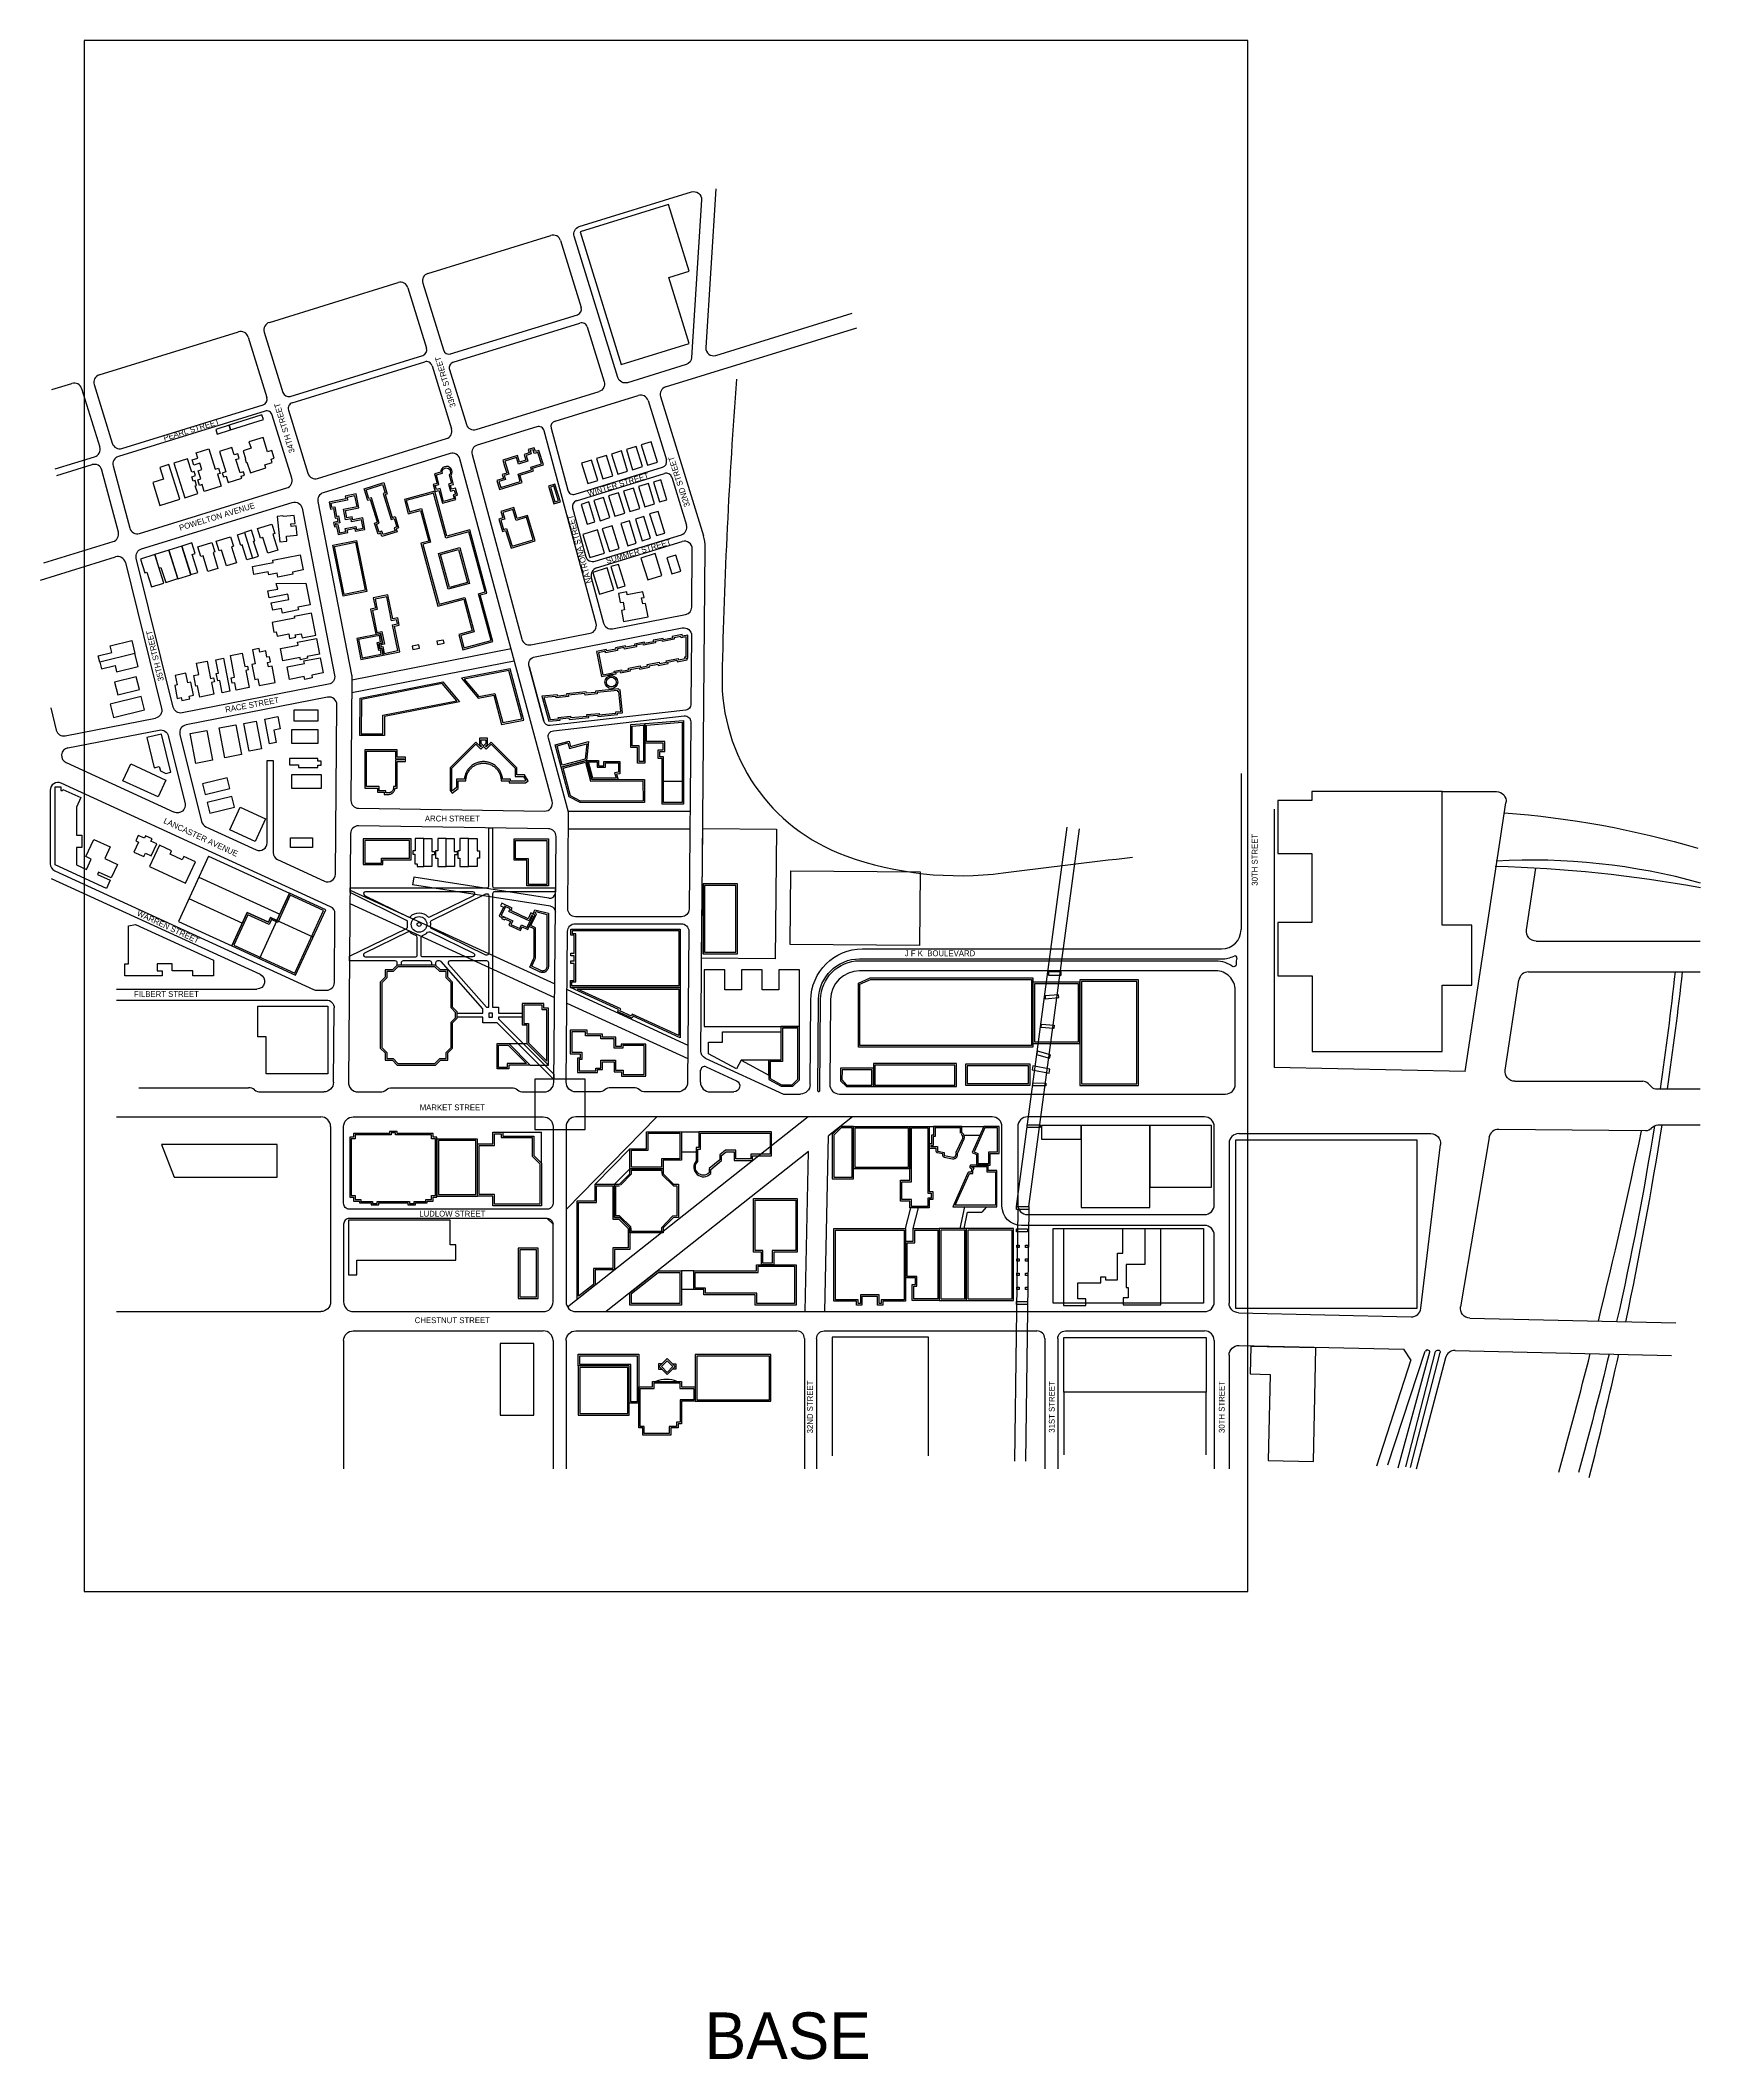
# Model space of a CAD drawing. Extents: x -2952 to 1328, y -1914 to 3293.
import ezdxf
from ezdxf.enums import TextEntityAlignment as Align

# ---------------------------------------------------------------- set-up
doc = ezdxf.new("R2010")
doc.units = 0
doc.linetypes.add('$$DASHED$$', pattern=[0])
doc.linetypes.add('DOT', pattern=[0])
for name, color, linetype in [('1', 7, 'CONTINUOUS'), ('14', 7, 'CONTINUOUS'), ('15', 7, 'CONTINUOUS'), ('29', 7, 'CONTINUOUS'), ('3', 7, 'CONTINUOUS'), ('4', 7, 'CONTINUOUS'), ('46', 7, 'CONTINUOUS'), ('5', 7, 'CONTINUOUS')]:
    doc.layers.add(name, color=color, linetype=linetype)

msp = doc.modelspace()

# ---------------------------------------------------------------- linework, layer by layer
at = {"layer": '1', "color": 0, "linetype": 'CONTINUOUS'}
msp.add_lwpolyline([(161.4, -707.2), (161.4, 3292.8), (-2838.6, 3292.8), (-2838.6, -707.2)], close=True, dxfattribs=at)
at = {"layer": '14', "color": 0, "linetype": 'CONTINUOUS'}
for p, q in [((-2489.9, 2233), (-2473.2, 2180.1)), ((-2418.4, 1043.5), (-2457.9, 957.5))]:
    msp.add_line(p, q, dxfattribs=at)
at = {"layer": '14', "color": 0, "linetype": 'DOT'}
for p, q in [((-1348.9, 1382.5), (-1293.6, 1382.5)), ((-2341.9, 1023.3), (-2387, 925)), ((-2248.4, 980.5), (-2341.9, 1023.3))]:
    msp.add_line(p, q, dxfattribs=at)
at = {"layer": '14', "color": 0, "linetype": '$$DASHED$$'}
for p, q in [((-435.3, 285.4), (-304.4, 1263.8)), ((-403.5, 285.4), (-273.1, 1259.6)), ((-1759.9, 477.3), (-1659.9, 477.3)), ((-1659.9, 397.3), (-1659.9, 477.3)), ((-660.1, 492.3), (-519.6, 492.3)), ((-570.3, 469.3), (-529.9, 469.3)), ((-721.2, 228.7), (-707.9, 281.8)), ((-701.5, 228.7), (-688.2, 281.8)), ((-580.3, 228.7), (-568.7, 284.9)), ((-570.1, 228.7), (-561.4, 270.7)), ((-561.4, 270.7), (-525, 270.7)), ((-512.7, 284.9), (-525, 270.7)), ((-432.1, 278.4), (-440.6, -370.9)), ((-403.5, 278), (-411.9, -371.2))]:
    msp.add_line(p, q, dxfattribs=at)
at = {"layer": '14', "color": 0, "linetype": 'CONTINUOUS'}
for points in [[(-2495.8, 2277.7), (-2461.4, 2288.6), (-2465.1, 2300.5), (-2499.5, 2289.6)], [(-2461.4, 2288.6), (-2376.9, 2315.4), (-2380.7, 2327.2), (-2465.1, 2300.5)], [(-2517.5, 2239.8), (-2500.8, 2186.9), (-2492.6, 2189.5), (-2488.4, 2176.2), (-2495.5, 2173.9), (-2485.8, 2143.2), (-2529.2, 2129.5), (-2534.8, 2147.1), (-2541.2, 2145.1), (-2545.8, 2159.6), (-2538.1, 2162), (-2544.7, 2182.9), (-2535.4, 2185.8), (-2540.6, 2202.3), (-2556.3, 2197.4), (-2560.6, 2211), (-2546, 2215.6), (-2550.4, 2229.4)], [(-2489.9, 2233), (-2473.2, 2180.1), (-2482.8, 2177.1), (-2479.6, 2166.9), (-2473.1, 2169), (-2467.8, 2152.4), (-2432, 2163.8), (-2433.7, 2169.3), (-2425.4, 2171.9), (-2428.2, 2180.5), (-2436.6, 2177.8), (-2447.5, 2212.2), (-2439.2, 2214.8), (-2442.9, 2226.6), (-2452.4, 2223.6), (-2458.5, 2242.9)], [(-2423.9, 2213.4), (-2421.1, 2204.6), (-2419.1, 2205.2), (-2410.4, 2177.7), (-2370.3, 2190.4), (-2372.8, 2198.3), (-2354.3, 2204.2), (-2357, 2212.7), (-2349.1, 2215.2), (-2355.4, 2235.2), (-2365.9, 2231.8), (-2377.6, 2268.7), (-2413.9, 2257.2), (-2408.7, 2240.9), (-2429.1, 2234.4), (-2422.6, 2213.8)], [(-1767.7, 2134.8), (-1709.5, 2152.8), (-1715.3, 2171.6), (-1680.3, 2182.4), (-1682.6, 2189.9), (-1655, 2198.4), (-1666.4, 2235.3), (-1675.6, 2232.4), (-1678.7, 2242.3), (-1694, 2237.6), (-1691.3, 2228.9), (-1704.4, 2224.9), (-1699.9, 2210.3), (-1716.8, 2205.1), (-1722, 2222), (-1759.6, 2210.4), (-1754.8, 2195), (-1749.2, 2176.6), (-1760.8, 2173), (-1757.7, 2163), (-1774.8, 2157.7)], [(-1424.9, 2185.6), (-1399.3, 2193.6), (-1415.5, 2245.8), (-1441.1, 2237.9)], [(-1386.5, 2197.5), (-1360.9, 2205.4), (-1377.1, 2257.7), (-1402.7, 2249.8)], [(-2643.5, 2093.3), (-2592.5, 2109.5), (-2620.7, 2198.7), (-2643.8, 2191.4), (-2634.2, 2161.2), (-2662.2, 2152.4)], [(-2607.9, 2202.9), (-2579.6, 2113.5), (-2546.1, 2124.1), (-2552.5, 2144.2), (-2548.9, 2145.3), (-2553, 2158.1), (-2557.9, 2156.5), (-2561.3, 2167.3), (-2551.5, 2170.4), (-2554.9, 2181.2), (-2561.7, 2179), (-2572.8, 2214)], [(-1765, 2139.8), (-1714.5, 2155.4), (-1720.3, 2174.2), (-1685.3, 2185.1), (-1687.6, 2192.5), (-1660, 2201.1), (-1669, 2230.2), (-1678.3, 2227.4), (-1681.3, 2237.3), (-1689, 2234.9), (-1686.3, 2226.3), (-1699.4, 2222.3), (-1694.9, 2207.7), (-1719.4, 2200.1), (-1724.7, 2217), (-1754.6, 2207.8), (-1751, 2196.2), (-1744.2, 2174), (-1755.8, 2170.4), (-1752.7, 2160.4), (-1769.8, 2155.1)], [(-1540.2, 2150), (-1514.5, 2157.9), (-1530.7, 2210.2), (-1556.3, 2202.3)], [(-1501.7, 2161.9), (-1476.1, 2169.8), (-1492.3, 2222.1), (-1517.9, 2214.2)], [(-1463.3, 2173.8), (-1437.7, 2181.7), (-1453.9, 2234), (-1479.5, 2226)], [(-2116.8, 2136.7), (-2066.6, 2152.3), (-2057.5, 2122.9), (-2062.9, 2121.3), (-2044.7, 2062.3), (-2037.2, 2064.6), (-2028.2, 2035.4), (-2034.4, 2033.5), (-2031.9, 2025.3), (-2071.1, 2013.2), (-2073.7, 2021.9), (-2081.1, 2019.6), (-2090, 2048.2), (-2082.9, 2050.3), (-2100.8, 2108.3), (-2107.4, 2106.3)], [(-2111.8, 2134.1), (-2069.3, 2147.3), (-2062.5, 2125.6), (-2067.9, 2123.9), (-2047.3, 2057.3), (-2039.9, 2059.6), (-2033.2, 2038), (-2039.4, 2036.1), (-2036.9, 2027.9), (-2068.4, 2018.2), (-2071.1, 2026.9), (-2078.5, 2024.6), (-2085, 2045.5), (-2077.9, 2047.7), (-2098.2, 2113.3), (-2104.8, 2111.3)], [(-1627.8, 2097.8), (-1611.2, 2103), (-1625.4, 2148.8), (-1641.9, 2143.6)], [(-1625.1, 2102.8), (-1616.2, 2105.6), (-1628, 2143.7), (-1636.9, 2141)], [(-1432.2, 2077.8), (-1406.6, 2085.7), (-1422.8, 2138), (-1448.4, 2130.1)], [(-1393.8, 2089.7), (-1368.2, 2097.6), (-1384.3, 2149.9), (-1410, 2142)], [(-1355.7, 2102.5), (-1336.6, 2108.4), (-1352.5, 2159.7), (-1371.5, 2153.8)], [(-2207.4, 2101.9), (-2203.9, 2084.1), (-2196.2, 2085.6), (-2191.4, 2060.7), (-2186.7, 2061.6), (-2184.8, 2052), (-2196, 2049.8), (-2193.7, 2038.3), (-2188.1, 2039.4), (-2184.1, 2018.6), (-2159.4, 2023.4), (-2160.9, 2030.8), (-2141.3, 2034.6), (-2139.8, 2026.8), (-2114.9, 2031.7), (-2120.6, 2061.2), (-2146.2, 2056.3), (-2147.7, 2063.9), (-2161.6, 2061.2), (-2165.3, 2080.5), (-2130.5, 2087.3), (-2137.5, 2123.1), (-2165.7, 2117.6), (-2164.2, 2110.3)], [(-2202.7, 2098.7), (-2200.8, 2088.8), (-2193, 2090.3), (-2188.2, 2065.4), (-2183.5, 2066.3), (-2180.1, 2048.8), (-2191.3, 2046.6), (-2190.6, 2043), (-2185, 2044.1), (-2180.9, 2023.2), (-2164.1, 2026.5), (-2165.6, 2034), (-2138.2, 2039.3), (-2136.7, 2031.5), (-2119.6, 2034.9), (-2123.8, 2056.5), (-2149.3, 2051.6), (-2150.8, 2059.3), (-2164.7, 2056.5), (-2170, 2083.7), (-2135.2, 2090.4), (-2140.7, 2118.4), (-2161, 2114.4), (-2159.6, 2107.1)], [(-1935.2, 2130.1), (-2013.2, 2109), (-2003.2, 2071.8), (-1971.6, 2080.3), (-1950.5, 2001.7), (-1970.6, 1996.3), (-1926.8, 1833.6), (-1860.2, 1851.5), (-1838.3, 1770.3), (-1873.1, 1760.9), (-1862.5, 1721.5), (-1785.1, 1742.3), (-1817.6, 1863), (-1800.4, 1867.6), (-1844.2, 2030.3), (-1904, 2014.2), (-1935.2, 2130.1)], [(-1857.4, 1856.4), (-1833.4, 1767.5), (-1868.2, 1758.1), (-1859.7, 1726.4), (-1790, 1745.2), (-1822.5, 1865.8), (-1805.3, 1870.5), (-1847, 2025.4), (-1906.8, 2009.3), (-1938, 2125.2), (-2008.3, 2106.2), (-2000.4, 2076.7), (-1968.8, 2085.2), (-1945.6, 1998.9), (-1965.7, 1993.5), (-1924, 1838.5), (-1857.4, 1856.4)], [(-1676, 2002.3), (-1696.3, 2067.9), (-1722.5, 2059.8), (-1731.2, 2088), (-1764.4, 2077.7), (-1759.2, 2061.2), (-1769.8, 2057.9), (-1760.2, 2026.6), (-1752.3, 2029), (-1738.1, 1983.1)], [(-1681, 2005), (-1698.9, 2062.9), (-1725.1, 2054.8), (-1733.9, 2083), (-1759.4, 2075.1), (-1754.2, 2058.5), (-1764.8, 2055.2), (-1757.5, 2031.6), (-1749.7, 2034), (-1735.5, 1988.1)], [(-1542, 2045), (-1522.1, 2051.2), (-1538, 2102.4), (-1557.8, 2096.3)], [(-1509, 2054.1), (-1483.4, 2062), (-1499.6, 2114.3), (-1525.2, 2106.4)], [(-1470.6, 2066), (-1445, 2073.9), (-1461.2, 2126.1), (-1486.8, 2118.2)], [(-2392.1, 2034.1), (-2355.2, 2045.5), (-2347.7, 2021.3), (-2352.5, 2019.8), (-2339.8, 1978.6), (-2365.7, 1970.6), (-2378.2, 2011.1), (-2384.4, 2009.2)], [(-2341.2, 2065.2), (-2334.1, 1999.5), (-2316, 2001.4), (-2317.3, 2014.1), (-2289.6, 2017.1), (-2292.1, 2040.5), (-2305.1, 2039.1), (-2305.8, 2045.9), (-2295.2, 2047), (-2297.4, 2067.8), (-2326.1, 2064.7), (-2326.3, 2066.8)], [(-1484.8, 1974.4), (-1459.2, 1982.3), (-1477.4, 2041.1), (-1503, 2033.2)], [(-1437.4, 1989.1), (-1415.5, 1995.9), (-1433.3, 2053.6), (-1455.3, 2046.8)], [(-1400.5, 2002.4), (-1378.7, 2009.1), (-1396, 2065.1), (-1417.8, 2058.4)], [(-1363.7, 2015.6), (-1342, 2022.3), (-1359.3, 2078.3), (-1381, 2071.6)], [(-2620.4, 1978.1), (-2597, 1904.3), (-2563.9, 1914.8), (-2587.2, 1988.6)], [(-2564, 1915.2), (-2545.8, 1921), (-2560.4, 1967.1), (-2552.3, 1969.7), (-2560.9, 1997), (-2587.2, 1988.6)], [(-2546.2, 1986.4), (-2509.3, 1997.8), (-2501.9, 1973.6), (-2506.6, 1972.2), (-2493.9, 1931), (-2519.9, 1923), (-2532.4, 1963.4), (-2538.5, 1961.5)], [(-2498.6, 2001.2), (-2461.7, 2012.6), (-2454.2, 1988.4), (-2459, 1986.9), (-2446.3, 1945.7), (-2472.2, 1937.7), (-2484.7, 1978.1), (-2490.9, 1976.2)], [(-2404.5, 1957.7), (-2419.4, 1953), (-2431.6, 1991.7), (-2435, 1990.6), (-2443.7, 2018), (-2425.4, 2023.8)], [(-2404.5, 1957.7), (-2389.7, 1962.4), (-2402, 2001.1), (-2398.5, 2002.2), (-2407.2, 2029.5), (-2425.4, 2023.8)], [(-1925.2, 1970), (-1870.7, 1984.7), (-1845.7, 1891.9), (-1900.2, 1877.2)], [(-1897.3, 1882.1), (-1920.3, 1967.2), (-1873.6, 1979.8), (-1850.7, 1894.7), (-1897.3, 1882.1)], [(-1534.8, 1959), (-1497, 1970.7), (-1515.5, 2030.4), (-1553.2, 2018.7)], [(-2657, 1966.6), (-2693.7, 1955), (-2682.6, 1920), (-2677.4, 1921.7), (-2665.2, 1883.2), (-2633.8, 1893.1)], [(-2620.4, 1978.1), (-2657, 1966.6), (-2646, 1931.6), (-2640.8, 1933.3), (-2628.6, 1894.8), (-2597.2, 1904.7)], [(-2274.1, 1927.2), (-2302.1, 1921.8), (-2301, 1916.4), (-2339.2, 1908.9), (-2341.1, 1918.8), (-2362.5, 1914.6), (-2364.1, 1922.7), (-2401.2, 1915.5), (-2405.3, 1936.2), (-2351.8, 1946.6), (-2352.8, 1952), (-2281.6, 1965.8)], [(-1510.2, 1864.4), (-1473.5, 1875.7), (-1490.9, 1932.3), (-1527.7, 1920.9)], [(-1463.7, 1880), (-1444.5, 1886), (-1461.7, 1941.6), (-1480.9, 1935.7)], [(-1386.1, 1901.3), (-1349.3, 1912.7), (-1366.8, 1969.2), (-1403.5, 1957.8)], [(-1324.2, 1917.1), (-1300.9, 1924.3), (-1313.7, 1965.7), (-1337, 1958.5)], [(-2267.5, 1893.4), (-2256.6, 1837), (-2287.7, 1830.9), (-2286.4, 1823.9), (-2327.6, 1815.9), (-2329.9, 1827.5), (-2352.8, 1823.1), (-2356.6, 1842.4), (-2311, 1851.2), (-2313.6, 1864.9), (-2361.7, 1855.6), (-2365.1, 1873), (-2339.8, 1877.9), (-2343.7, 1892)], [(-2068.2, 1707.3), (-2025.4, 1716.1), (-2039.1, 1782.2), (-2026.7, 1784.8), (-2030.6, 1803.6), (-2043, 1801), (-2055.8, 1862.8), (-2093.5, 1854.9), (-2088, 1828.4), (-2100.7, 1825.8), (-2087.3, 1761.2), (-2074.7, 1763.8), (-2069.5, 1738.7), (-2078.8, 1736.8), (-2076.1, 1724), (-2071.8, 1724.9)], [(-2065.1, 1712), (-2030.2, 1719.2), (-2043.9, 1785.3), (-2031.4, 1787.9), (-2033.7, 1798.8), (-2046.1, 1796.3), (-2058.9, 1858), (-2088.8, 1851.8), (-2083.3, 1825.3), (-2095.9, 1822.7), (-2084.2, 1765.9), (-2071.6, 1768.5), (-2064.8, 1735.6), (-2074.1, 1733.7), (-2073, 1728.7), (-2068.7, 1729.6)], [(-1448.1, 1793.8), (-1384.9, 1806.1), (-1391.7, 1841), (-1399, 1839.6), (-1402.1, 1855.2), (-1395.4, 1856.5), (-1398.3, 1870.9), (-1438.7, 1863), (-1440.1, 1870.4), (-1461.7, 1866.2), (-1457.2, 1842.9), (-1449.7, 1844.4), (-1445.8, 1824.3), (-1453.7, 1822.8)], [(-2241.5, 1759.3), (-2252.4, 1815.8), (-2297.5, 1807), (-2296.8, 1803), (-2354.6, 1791.8), (-2349.7, 1766.3), (-2343.6, 1767.5), (-2341.4, 1756.3), (-2311.4, 1762.2), (-2309.1, 1750.6), (-2293.4, 1753.7), (-2294.6, 1759.8), (-2279.1, 1762.8), (-2277, 1752.4)], [(-2716.3, 1744.8), (-2708, 1711.4), (-2798.2, 1689), (-2802.4, 1705.7), (-2767.6, 1714.3), (-2771.7, 1731.1)], [(-2387.7, 1629), (-2346.3, 1637.1), (-2354.5, 1679), (-2363.8, 1677.2), (-2366.1, 1688.8), (-2358.7, 1690.2), (-2361.3, 1703.4), (-2367.6, 1702.1), (-2370.8, 1718.5), (-2386.3, 1715.5), (-2388.1, 1724.5), (-2404.6, 1721.3), (-2397.6, 1685.4), (-2406.3, 1683.7), (-2398.7, 1644.8), (-2391.1, 1646.3)], [(-2231.9, 1709.9), (-2263.8, 1703.7), (-2262.9, 1699.3), (-2281.4, 1695.7), (-2282.4, 1701.1), (-2326.3, 1692.5), (-2332.5, 1724.2), (-2287, 1733), (-2288.5, 1740.7), (-2239.7, 1750.2)], [(-2125.5, 1696), (-2068.2, 1707.3), (-2071.6, 1724.9), (-2076.3, 1724), (-2078.8, 1736.9), (-2069.8, 1738.7), (-2074.5, 1762.7), (-2136.2, 1750.6)], [(-2122.4, 1700.7), (-2072.9, 1710.4), (-2074.8, 1720.2), (-2079.4, 1719.3), (-2083.5, 1740.1), (-2074.5, 1741.8), (-2077.6, 1758), (-2131.5, 1747.4)], [(-1991.5, 1722.2), (-1974.1, 1725.6), (-1975.8, 1734.1), (-1993.2, 1730.7)], [(-1927.9, 1734.7), (-1910.5, 1738.1), (-1912.2, 1746.5), (-1929.6, 1743.1)], [(-2699.7, 1677.9), (-2708, 1711.4), (-2798.2, 1689), (-2794.1, 1672.2), (-2759.3, 1680.9), (-2755.1, 1664.1)], [(-2540.7, 1599.5), (-2546.3, 1628.3), (-2550.8, 1627.4), (-2556.2, 1654.9), (-2543.4, 1657.4), (-2549.1, 1686.5), (-2521.5, 1691.8), (-2512.8, 1647.2), (-2505.2, 1648.7), (-2503.2, 1638.5), (-2510.8, 1637), (-2504.9, 1606.5), (-2540.7, 1599.5), (-2540.7, 1599.5)], [(-2499.4, 1695.5), (-2479.6, 1699.4), (-2463, 1614.4), (-2482.8, 1610.5), (-2489, 1642.1), (-2494.5, 1641), (-2498.2, 1659.9), (-2492.7, 1661)], [(-2447.1, 1617.4), (-2450.8, 1636.3), (-2457.1, 1635), (-2459.9, 1649.2), (-2450.9, 1651), (-2461.8, 1706.5), (-2431.8, 1712.4), (-2425, 1677.8), (-2417.8, 1679.3), (-2415.8, 1669.2), (-2421.9, 1668), (-2413.3, 1624), (-2447.1, 1617.4)], [(-2222.5, 1661.7), (-2252.2, 1655.9), (-2250.8, 1648.6), (-2270.2, 1644.8), (-2271.6, 1652.1), (-2309.3, 1644.8), (-2315.6, 1677.1), (-2271.2, 1685.7), (-2272.6, 1692.6), (-2230.1, 1700.9)], [(-2696.5, 1619.2), (-2704.6, 1651.9), (-2760.5, 1638), (-2752.4, 1605.3)], [(-2568.2, 1601.9), (-2557.4, 1604), (-2564, 1637.5), (-2571.5, 1636), (-2576.4, 1660.8), (-2603.9, 1655.4), (-2599, 1630.7), (-2605.5, 1629.4), (-2599, 1595.9), (-2588.9, 1597.9), (-2587.4, 1590.4), (-2566.8, 1594.4), (-2568.2, 1601.9)], [(-2683.5, 1566.6), (-2691.9, 1600.5), (-2771.6, 1580.7), (-2763.2, 1546.9)], [(-2297.2, 1566.3), (-2236.1, 1566.3), (-2236.1, 1537.6), (-2297.2, 1537.6)], [(-2565.8, 1505.1), (-2522.9, 1513.5), (-2507.8, 1436.3), (-2550.7, 1427.9)], [(-2490.9, 1519.7), (-2448, 1528.1), (-2432.9, 1450.9), (-2475.8, 1442.5)], [(-2427.2, 1531.1), (-2395.5, 1537.3), (-2381.5, 1465.7), (-2413.2, 1459.5)], [(-2373.5, 1542.7), (-2339.4, 1549.3), (-2333.2, 1517.5), (-2350.2, 1514.2), (-2344, 1482.4), (-2361, 1479.1)], [(-2303.5, 1515.6), (-2236.1, 1515.6), (-2236.1, 1479.8), (-2303.5, 1479.8)], [(-1393, 1531), (-1393, 1429.2), (-1412.2, 1429.2), (-1412.2, 1469.7), (-1429.7, 1469.7), (-1429.7, 1528.2)], [(-1397, 1526.7), (-1397, 1433.2), (-1408.2, 1433.2), (-1408.2, 1473.7), (-1425.7, 1473.7), (-1425.7, 1524.5)], [(-1293.6, 1538.6), (-1293.6, 1323.6), (-1348.9, 1323.6), (-1348.9, 1441.3), (-1358.9, 1441.3), (-1358.9, 1462.9), (-1346, 1462.9), (-1346, 1480.7), (-1393, 1480.7), (-1393, 1531)], [(-1297.6, 1534.3), (-1297.6, 1327.6), (-1344.9, 1327.6), (-1344.9, 1445.3), (-1354.9, 1445.3), (-1354.9, 1458.9), (-1342, 1458.9), (-1342, 1484.7), (-1389, 1484.7), (-1389, 1527.3)], [(-2642.4, 1409.2), (-2628.2, 1402.6), (-2615.5, 1405.8), (-2639.8, 1504.1), (-2677.5, 1494.8), (-2658.2, 1416.7), (-2645.1, 1420), (-2642.4, 1409.2), (-2642.4, 1409.2)], [(-1624.5, 1476.3), (-1588.7, 1485.9), (-1585, 1472), (-1538.6, 1484.5), (-1543.8, 1436.1), (-1609, 1418.5)], [(-1619.6, 1473.5), (-1591.6, 1481), (-1587.8, 1467.1), (-1543.2, 1479.1), (-1547.5, 1439.2), (-1606.2, 1423.4)], [(-2718.9, 1426.9), (-2628.2, 1385.3), (-2648, 1342.1), (-2738.8, 1383.7)], [(-2236.6, 1434.1), (-2236.6, 1440.8), (-2309.7, 1440.8), (-2309.7, 1424.7), (-2286.6, 1424.7), (-2286.6, 1417.3), (-2236.6, 1417.3), (-2236.6, 1423.9), (-2227.6, 1423.9), (-2227.6, 1434.1), (-2236.6, 1434.1)], [(-1609, 1418.5), (-1543.8, 1436.1), (-1530.4, 1386.5), (-1394.3, 1387.1), (-1394, 1327.8), (-1560.5, 1327.1), (-1588.3, 1341.8)], [(-1604.1, 1415.7), (-1546.6, 1431.2), (-1533.5, 1382.5), (-1398.2, 1383.1), (-1398, 1331.8), (-1559.5, 1331.1), (-1584.9, 1344.6)], [(-1543.8, 1436.1), (-1512.5, 1436), (-1512.5, 1422.4), (-1498.7, 1422.4), (-1498.7, 1433.4), (-1457.5, 1433.4), (-1457.5, 1401.6), (-1466.3, 1400.8), (-1462.3, 1386.8), (-1530.4, 1386.5)], [(-1538.5, 1432.1), (-1516.5, 1432), (-1516.5, 1418.4), (-1494.7, 1418.4), (-1494.7, 1429.4), (-1461.5, 1429.4), (-1461.5, 1405.3), (-1471.4, 1404.4), (-1467.6, 1390.8), (-1527.4, 1390.5)], [(-2913.9, 1166.7), (-2913.9, 1368.1), (-2898.8, 1368.1), (-2898.8, 1358), (-2894.8, 1358), (-2893.7, 1361.2), (-2847.7, 1340.1), (-2859, 1315.4), (-2859, 1243.2), (-2844.7, 1243.2), (-2844.7, 1211.2), (-2859, 1211.2), (-2859, 1167.1), (-2832.8, 1155), (-2820.6, 1181.5), (-2834.3, 1187.8), (-2814, 1232.1), (-2772, 1212.9), (-2785.8, 1182.8), (-2753.3, 1167.9), (-2769.1, 1133.3), (-2801.7, 1148.2), (-2804.5, 1142), (-2772, 1127.1), (-2781.6, 1106.1), (-2913.9, 1166.7)], [(-2533.9, 1375.4), (-2527.1, 1347.9), (-2463.1, 1363.8), (-2469.9, 1391.2)], [(-2303.5, 1399.8), (-2227.7, 1399.8), (-2227.7, 1364), (-2303.5, 1364)], [(238.9, 1333), (238.9, 1195.7), (325.9, 1195.7), (325.9, 1018), (238.9, 1018), (238.9, 880.8), (327.3, 880.8), (327.3, 685.6), (662.3, 685.6), (662.3, 856.7), (738.4, 856.7), (738.4, 1010.8), (662.3, 1010.8), (662.3, 1355.6), (325.9, 1355.6), (325.9, 1333), (238.9, 1333)], [(-2522, 1327.3), (-2515.2, 1299.9), (-2451.2, 1315.7), (-2458, 1343.2)], [(-2436.8, 1315.6), (-2371.2, 1285.5), (-2397.9, 1227.3), (-2463.5, 1257.4)], [(-2710.9, 1199.8), (-2685, 1187.9), (-2681, 1196.5), (-2665.9, 1189.6), (-2651.7, 1220.6), (-2666.8, 1227.5), (-2663.9, 1233.9), (-2680.6, 1241.6), (-2683.5, 1235.2), (-2699.6, 1242.5), (-2706, 1228.6), (-2699.1, 1225.5), (-2710.9, 1199.8)], [(-2644.9, 1217.1), (-2670.1, 1162.1), (-2577.4, 1119.6), (-2552.1, 1174.6), (-2582.3, 1188.4), (-2586.2, 1180), (-2617.2, 1194.2), (-2613.3, 1202.6), (-2644.9, 1217.1)], [(-2306.7, 1236.7), (-2249.8, 1236.7), (-2249.8, 1211.8), (-2306.7, 1211.8)], [(-1985.3, 1227.2), (-1985.3, 1202.9), (-1991.2, 1202.9), (-1991.2, 1194.4), (-1986.6, 1194.4), (-1986.6, 1169.4), (-1980.2, 1169.4), (-1980.2, 1162.8), (-1963.3, 1162.8), (-1963.3, 1234.9), (-1985.3, 1234.9)], [(-1963.3, 1234.9), (-1942.9, 1234.9), (-1942.9, 1201.4), (-1935.7, 1201.4), (-1935.7, 1192.5), (-1942.5, 1192.5), (-1942.5, 1162.8), (-1963.3, 1162.8)], [(-1927.2, 1227.2), (-1927.2, 1202.9), (-1933.2, 1202.9), (-1933.2, 1183.6), (-1927.2, 1183.6), (-1927.2, 1162.8), (-1905.2, 1162.8), (-1905.2, 1234.9), (-1927.2, 1234.9)], [(-1905.2, 1234.9), (-1884.8, 1234.9), (-1884.8, 1201.4), (-1877.6, 1201.4), (-1877.6, 1192.5), (-1884.4, 1192.5), (-1884.4, 1162.8), (-1905.2, 1162.8)], [(-1870, 1227.2), (-1870, 1202.9), (-1875.9, 1202.9), (-1875.9, 1183.6), (-1870, 1183.6), (-1870, 1162.8), (-1847.9, 1162.8), (-1847.9, 1234.9), (-1870, 1234.9)], [(-1825.9, 1227.2), (-1825.9, 1202.9), (-1820, 1202.9), (-1820, 1183.6), (-1825.9, 1183.6), (-1825.9, 1162.8), (-1847.9, 1162.8), (-1847.9, 1234.9), (-1825.9, 1234.9)], [(-2457.9, 957.5), (-2293.6, 882.1), (-2216.2, 1050.8), (-2309.6, 1093.7), (-2341.9, 1023.3), (-2358.2, 1030.8), (-2363.8, 1018.5), (-2418.4, 1043.5)], [(-1243.3, 937.3), (-1154.9, 937.3), (-1154.9, 1117.5), (-1243.3, 1117.5)], [(-1239.3, 941.3), (-1158.9, 941.3), (-1158.9, 1113.5), (-1239.3, 1113.5)], [(-2452.6, 959.5), (-2295.5, 887.4), (-2221.5, 1048.8), (-2307.6, 1088.4), (-2339.9, 1018), (-2356.2, 1025.5), (-2361.8, 1013.2), (-2416.5, 1038.2)], [(-1735.6, 1055.4), (-1761.9, 1067.7), (-1765.2, 1060.7), (-1758.2, 1057.4), (-1768.9, 1034.5), (-1765.2, 1032.7), (-1761.5, 1031), (-1762.9, 1028.1), (-1755.4, 1024.5), (-1754, 1027.6), (-1739.4, 1020.8), (-1743.9, 1011.2), (-1714.2, 997.2), (-1709.7, 1006.8), (-1695.1, 1000), (-1691.4, 1007.8), (-1677.2, 1038.1), (-1686.9, 1042.6), (-1693.9, 1027.7), (-1738.7, 1048.7)], [(-1740.9, 1053.4), (-1754.9, 1060), (-1753.9, 1057.2), (-1763.6, 1036.4), (-1763.5, 1036.4), (-1756.2, 1032.9), (-1757.6, 1030), (-1757.4, 1029.9), (-1755.9, 1032.9), (-1734.1, 1022.7), (-1738.6, 1013.1), (-1716.1, 1002.6), (-1711.6, 1012.2), (-1697, 1005.3), (-1695, 1009.5), (-1682.5, 1036.2), (-1684.9, 1037.3), (-1691.9, 1022.4), (-1744, 1046.8)], [(-2637.9, 880.8), (-2734.4, 880.8), (-2734.4, 911.7), (-2724.4, 911.7), (-2724.4, 1009.8), (-2706.1, 1012.9), (-2505.2, 920.8), (-2505.2, 880.8), (-2558.4, 880.8), (-2558.4, 893), (-2612.3, 893), (-2612.3, 911.7), (-2650.6, 911.7), (-2650.6, 893), (-2637.9, 893), (-2637.9, 880.8)], [(-1583.9, 1001.1), (-1302.1, 1001.1), (-1302.1, 850.3), (-1585.2, 850.3), (-1585.2, 868.6), (-1575.7, 868.6), (-1575.7, 912.4), (-1584.5, 912.4), (-1584.5, 919.2), (-1575.7, 919.2), (-1575.7, 932.2), (-1584.5, 932.2), (-1584.5, 939), (-1575.7, 939), (-1575.7, 985), (-1583.9, 985)], [(-1579.9, 997.1), (-1306.1, 997.1), (-1306.1, 854.3), (-1581.2, 854.3), (-1581.2, 864.6), (-1571.7, 864.6), (-1571.7, 916.4), (-1572.8, 916.4), (-1571.7, 917.2), (-1571.7, 936.2), (-1572.8, 936.2), (-1571.7, 937.1), (-1571.7, 989), (-1579.9, 989)], [(-2062.9, 895.6), (-2062.9, 876.9), (-2075.4, 864.4), (-2075.4, 694.1), (-2062.9, 681.6), (-2062.9, 662.9), (-2044.2, 662.9), (-2031.7, 650.4), (-1932.9, 650.4), (-1920.3, 662.9), (-1901.7, 662.9), (-1901.7, 681.6), (-1889.1, 694.1), (-1889.1, 759.1), (-1877.3, 770.9), (-1877.3, 787.6), (-1889.1, 799.4), (-1889.1, 864.4), (-1901.7, 876.9), (-1901.7, 895.6), (-1920.3, 895.6), (-1932.9, 908.1), (-2031.7, 908.1), (-2044.2, 895.6)], [(-2058.9, 891.6), (-2058.9, 875.3), (-2071.4, 862.7), (-2071.4, 695.8), (-2058.9, 683.2), (-2058.9, 666.9), (-2042.6, 666.9), (-2030, 654.4), (-1934.5, 654.4), (-1922, 666.9), (-1905.7, 666.9), (-1905.7, 683.2), (-1893.1, 695.8), (-1893.1, 760.7), (-1881.3, 772.6), (-1881.3, 785.9), (-1893.1, 797.8), (-1893.1, 862.7), (-1905.7, 875.3), (-1905.7, 891.6), (-1922, 891.6), (-1934.5, 904.1), (-2030, 904.1), (-2042.6, 891.6)], [(-1240.8, 896.2), (-1240.8, 749.7), (-994.7, 749.7), (-994.7, 896.2), (-1048.2, 896.2), (-1048.2, 844), (-1091, 844), (-1091, 896.2), (-1144.5, 896.2), (-1144.5, 844), (-1187.3, 844), (-1187.3, 896.2), (-1240.8, 896.2)], [(-352.5, 891.2), (-352.5, 882.3), (-320, 882.3), (-320, 891.2)], [(-1585.2, 850.3), (-1302.1, 850.3), (-1302.1, 720.4), (-1423.7, 776.2), (-1426.1, 771), (-1463.3, 788), (-1460.9, 793.3)], [(-1566.9, 846.3), (-1306.1, 846.3), (-1306.1, 726.7), (-1425.7, 781.5), (-1428.1, 776.3), (-1458, 790), (-1455.6, 795.2)], [(-842.8, 861.8), (-812.7, 875.1), (-392.9, 875.1), (-392.9, 696.6), (-842.8, 696.6)], [(-838.8, 859.2), (-811.8, 871.1), (-396.9, 871.1), (-396.9, 700.6), (-838.8, 700.6)], [(-271.7, 863.9), (-392.9, 863.9), (-392.9, 706.2), (-271.7, 706.2)], [(-275.7, 859.9), (-388.9, 859.9), (-388.9, 710.2), (-275.7, 710.2)], [(-120.9, 870.3), (-271.7, 870.3), (-271.7, 597.9), (-120.9, 597.9)], [(-124.9, 866.3), (-267.7, 866.3), (-267.7, 601.9), (-124.9, 601.9)], [(-2210.7, 802), (-2210.7, 627.4), (-2369.3, 627.4), (-2369.3, 723.5), (-2390.8, 723.5), (-2390.8, 802)], [(-361.7, 829), (-361, 821.6), (-326.2, 824.5), (-326.8, 831.9)], [(-1585.9, 740.5), (-1585.9, 679.7), (-1560, 679.7), (-1560, 668.5), (-1566.8, 668.5), (-1566.8, 631.3), (-1515.6, 631.3), (-1515.6, 638.8), (-1502.7, 638.8), (-1502.7, 658.6), (-1472.7, 658.6), (-1472.7, 633.2), (-1453.6, 633.2), (-1453.6, 622), (-1390.8, 622), (-1390.8, 704.5), (-1454.2, 704.5), (-1454.2, 698.3), (-1468.6, 698.3), (-1468.6, 721.9), (-1502.7, 721.9), (-1502.7, 730), (-1542.2, 730), (-1542.2, 740.5)], [(-1581.9, 736.5), (-1581.9, 683.7), (-1556, 683.7), (-1556, 664.5), (-1562.8, 664.5), (-1562.8, 635.3), (-1519.6, 635.3), (-1519.6, 642.8), (-1506.7, 642.8), (-1506.7, 662.6), (-1468.7, 662.6), (-1468.7, 637.2), (-1449.6, 637.2), (-1449.6, 626), (-1394.8, 626), (-1394.8, 700.5), (-1450.2, 700.5), (-1450.2, 694.3), (-1472.6, 694.3), (-1472.6, 717.9), (-1506.7, 717.9), (-1506.7, 726), (-1546.2, 726), (-1546.2, 736.5)], [(-1193, 709.1), (-1193, 736.4), (-1042.9, 736.4), (-1042.9, 663.2), (-1145.3, 663.2), (-1157.4, 640.8), (-1229.5, 679.7), (-1229.5, 709.1), (-1193, 709.1)], [(-370.9, 755.6), (-338.3, 752.9), (-339, 744.5), (-371.6, 747.2)], [(-381.3, 686.3), (-383.8, 677.2), (-350, 667.9), (-347.5, 677.1)], [(-1145.3, 663.2), (-1074, 624.7), (-1074, 663.2)], [(-873.8, 594.9), (-804.1, 594.9), (-804.1, 642.1), (-888.6, 642.1), (-888.6, 609.7), (-873.8, 594.9), (-873.8, 594.9)], [(-873.8, 598.9), (-808.1, 598.9), (-808.1, 638.1), (-884.6, 638.1), (-885.8, 612.5), (-873.8, 598.9), (-873.8, 598.9)], [(-590.1, 654.2), (-804.1, 654.2), (-804.1, 594.9), (-590.1, 594.9)], [(-594.1, 650.2), (-800.1, 650.2), (-800.1, 598.9), (-594.1, 598.9)], [(-400, 652.6), (-566.4, 652.6), (-566.4, 598.9), (-400, 598.9)], [(-404, 648.6), (-562.4, 648.6), (-562.4, 602.9), (-404, 602.9)], [(-392.9, 648.5), (-394.9, 638), (-351.3, 629.5), (-349.2, 640)], [(-392.9, 604.5), (-359.7, 603.9), (-359.8, 596.7), (-393, 597.2)], [(-2154.3, 309.7), (-2144.3, 309.7), (-2144.3, 299.7), (-2129.3, 299.7), (-2129.3, 294.7), (-2099.3, 294.7), (-2099.3, 289.7), (-2079.3, 289.7), (-2079.3, 294.7), (-2004.3, 294.7), (-2004.3, 289.7), (-1984.3, 289.7), (-1984.3, 294.7), (-1954.3, 294.7), (-1954.3, 299.7), (-1939.3, 299.7), (-1939.3, 309.7), (-1929.3, 309.7), (-1929.3, 464.3), (-1939.3, 464.3), (-1939.3, 474.3), (-2031.8, 474.3), (-2031.8, 479.3), (-2051.8, 479.3), (-2051.8, 474.3), (-2144.3, 474.3), (-2144.3, 464.3), (-2154.3, 464.3)], [(-2150.3, 313.7), (-2140.3, 313.7), (-2140.3, 303.7), (-2125.3, 303.7), (-2125.3, 298.7), (-2095.3, 298.7), (-2095.3, 293.7), (-2083.3, 293.7), (-2083.3, 298.7), (-2000.3, 298.7), (-2000.3, 293.7), (-1988.3, 293.7), (-1988.3, 298.7), (-1958.3, 298.7), (-1958.3, 303.7), (-1943.3, 303.7), (-1943.3, 313.7), (-1933.3, 313.7), (-1933.3, 460.3), (-1943.3, 460.3), (-1943.3, 470.3), (-2035.8, 470.3), (-2035.8, 475.3), (-2047.8, 475.3), (-2047.8, 470.3), (-2140.3, 470.3), (-2140.3, 460.3), (-2150.3, 460.3)], [(-1679.9, 467.3), (-1679.9, 417.3), (-1659.9, 397.3), (-1659.9, 287.7), (-1784.9, 287.7), (-1784.9, 312.7), (-1824.9, 312.7), (-1824.9, 447.3), (-1784.9, 447.3), (-1784.9, 447.3), (-1784.9, 477.3), (-1759.9, 477.3), (-1759.9, 467.3)], [(-1683.9, 463.3), (-1683.9, 415.7), (-1663.9, 395.7), (-1663.9, 291.7), (-1780.9, 291.7), (-1780.9, 316.7), (-1820.9, 316.7), (-1820.9, 443.3), (-1780.9, 443.3), (-1780.9, 473.3), (-1763.9, 473.3), (-1763.9, 463.3)], [(-855.1, 492.3), (-889.1, 492.3), (-910.3, 471.1), (-910.3, 357.4), (-855.1, 357.4)], [(-859.1, 488.3), (-887.5, 488.3), (-906.3, 469.4), (-906.3, 361.4), (-859.1, 361.4)], [(-710.3, 492.3), (-660.1, 492.3), (-660.1, 324.2), (-650.9, 324.2), (-650.9, 303.5), (-660.1, 303.5), (-660.1, 281.8), (-710.3, 281.8), (-710.3, 299.3), (-734.7, 299.3), (-734.7, 353.3), (-710.3, 353.3)], [(-706.3, 488.3), (-664.1, 488.3), (-664.1, 320.2), (-654.9, 320.2), (-654.9, 307.5), (-664.1, 307.5), (-664.1, 285.8), (-706.3, 285.8), (-706.3, 303.3), (-730.7, 303.3), (-730.7, 349.3), (-706.3, 349.3)], [(-480.2, 492.3), (-519.6, 492.3), (-549.9, 424.8), (-538.7, 419.8), (-538.7, 392.4), (-502.8, 392.4), (-502.8, 422.6), (-480.2, 422.6)], [(-484.2, 488.3), (-517, 488.3), (-544.6, 426.8), (-534.7, 422.4), (-534.7, 396.4), (-506.8, 396.4), (-506.8, 426.6), (-484.2, 426.6)], [(-373.9, 495.9), (-373.9, 489.2), (-407.6, 489.2), (-407.6, 495.9)], [(-268.8, 494.4), (-371.2, 494.4), (-371.2, 459.4), (-268.8, 459.4)], [(-91.3, 494.4), (-268.8, 494.4), (-268.8, 283.4), (-91.3, 283.4)], [(67.5, 494.4), (-91.3, 494.4), (-91.3, 335.5), (67.5, 335.5)], [(-2341.1, 445.9), (-2639.9, 445.9), (-2606.8, 361.7), (-2341.1, 361.7)], [(130, 457.7), (596.8, 457.7), (596.8, 22.9), (130, 22.9)], [(-1458.9, 343.3), (-1432.1, 370.1), (-1432.1, 383), (-1346.3, 383), (-1346.3, 370.1), (-1319.4, 343.3), (-1306.5, 343.3), (-1306.5, 257.4), (-1319.4, 257.4), (-1346.3, 230.6), (-1346.3, 217.6), (-1432.1, 217.6), (-1432.1, 230.6), (-1458.9, 257.4), (-1471.9, 257.4), (-1471.9, 343.3), (-1458.9, 343.3)], [(-1113.1, 305.9), (-1000.4, 305.9), (-1000.4, 168.3), (-1061.2, 168.3), (-1061.2, 135.5), (-1092.8, 135.5), (-1092.8, 168.3), (-1113.1, 168.3)], [(-1109.1, 301.9), (-1004.4, 301.9), (-1004.4, 172.3), (-1065.2, 172.3), (-1065.2, 139.5), (-1088.8, 139.5), (-1088.8, 172.3), (-1109.1, 172.3)], [(-435.3, 285.4), (-403.5, 285.4), (-403.5, 278), (-435.3, 278)], [(-1895.4, 250.5), (-2157.3, 250.5), (-2157.3, 109.1), (-2136.3, 109.1), (-2136.3, 147.2), (-1880.4, 147.2), (-1880.4, 186.8), (-1895.4, 186.8)], [(-906.2, 228.7), (-721.2, 228.7), (-721.2, 41.2), (-780, 41.2), (-780, 31.6), (-793.7, 31.6), (-793.7, 53.8), (-833.7, 53.8), (-833.7, 31.6), (-847.4, 31.6), (-847.4, 41.2), (-906.2, 41.2)], [(-902.2, 224.7), (-725.2, 224.7), (-725.2, 45.2), (-784, 45.2), (-784, 35.6), (-789.7, 35.6), (-789.7, 57.8), (-837.7, 57.8), (-837.7, 35.6), (-843.4, 35.6), (-843.4, 45.2), (-902.2, 45.2)], [(-634.2, 228.7), (-634.2, 43.4), (-704.3, 43.4), (-704.3, 84.4), (-695.8, 84.4), (-695.8, 101.4), (-721.2, 101.4), (-721.2, 196.3), (-701.5, 196.3), (-701.5, 228.7)], [(-638.2, 224.7), (-638.2, 47.4), (-700.3, 47.4), (-700.3, 80.4), (-691.8, 80.4), (-691.8, 105.4), (-717.2, 105.4), (-717.2, 192.3), (-697.5, 192.3), (-697.5, 224.7)], [(-564.7, 228.7), (-634.2, 228.7), (-634.2, 43.4), (-564.7, 43.4)], [(-568.7, 224.7), (-630.2, 224.7), (-630.2, 47.4), (-568.7, 47.4)], [(-442.7, 228.7), (-564.7, 228.7), (-564.7, 43.4), (-442.7, 43.4)], [(-446.7, 224.7), (-560.7, 224.7), (-560.7, 47.4), (-446.7, 47.4)], [(-435.3, 227.7), (-406.8, 227.7), (-406.8, 220.1), (-435.3, 220.1)], [(-1668.3, 178), (-1719.7, 178), (-1719.7, 48.3), (-1668.3, 48.3)], [(-1672.3, 174), (-1715.7, 174), (-1715.7, 52.3), (-1672.3, 52.3)], [(-434.7, 186.1), (-428.6, 186.1), (-428.6, 180), (-434.7, 180)], [(-412.4, 186.1), (-406.3, 186.1), (-406.3, 180), (-412.4, 180)], [(-1105.2, 135.5), (-1003.2, 135.5), (-1003.2, 31.3), (-1108.7, 31.3), (-1108.7, 58.2), (-1241.1, 58.2), (-1241.1, 71.3), (-1267.3, 71.3), (-1267.3, 119.4), (-1105.2, 119.4)], [(-1101.2, 131.5), (-1007.2, 131.5), (-1007.2, 35.3), (-1104.7, 35.3), (-1104.7, 62.2), (-1237.1, 62.2), (-1237.1, 75.3), (-1263.3, 75.3), (-1263.3, 115.4), (-1101.2, 115.4)], [(-434.7, 151), (-428.6, 151), (-428.6, 145), (-434.7, 145)], [(-434.7, 114), (-428.6, 114), (-428.6, 107.9), (-434.7, 107.9)], [(-412.4, 151), (-406.3, 151), (-406.3, 145), (-412.4, 145)], [(-412.4, 114), (-406.3, 114), (-406.3, 107.9), (-412.4, 107.9)], [(-434.7, 77.4), (-428.6, 77.4), (-428.6, 71.3), (-434.7, 71.3)], [(-412.4, 77.4), (-406.3, 77.4), (-406.3, 71.3), (-412.4, 71.3)], [(-435.3, 40.4), (-406.8, 40.4), (-406.8, 32.7), (-435.3, 32.7)], [(-1680, -67.3), (-1766.6, -67.3), (-1766.6, -252.2), (-1680, -252.2)], [(-1565.1, -125.5), (-1565.1, -95.2), (-1409.2, -95.2), (-1409.2, -221.8), (-1433.4, -221.8), (-1433.4, -125.5)], [(-1561.1, -121.5), (-1561.1, -99.2), (-1413.2, -99.2), (-1413.2, -217.8), (-1429.4, -217.8), (-1429.4, -121.5)], [(-1263.3, -216.5), (-1068.2, -216.5), (-1068.2, -96), (-1263.3, -96)], [(-1259.3, -212.5), (-1072.2, -212.5), (-1072.2, -100), (-1259.3, -100)], [(-313.3, -52.5), (53.6, -52.5), (53.6, -193.1), (-313.3, -193.1)], [(168.9, -75.3), (167.4, -146.2), (218.7, -147.3), (213.8, -369.6), (330.1, -372.2), (336.6, -79)], [(-1565.1, -252.1), (-1433.4, -252.1), (-1433.4, -125.5), (-1565.1, -125.5)], [(-1561.1, -248.1), (-1437.4, -248.1), (-1437.4, -129.5), (-1561.1, -129.5)], [(-1349.6, -120.4), (-1358.1, -120.4), (-1358.1, -134), (-1349.6, -134), (-1356.4, -127.2)], [(-1335.9, -147.7), (-1315.4, -127.2), (-1335.9, -106.7), (-1356.4, -127.2)], [(-1335.9, -142.1), (-1321.1, -127.2), (-1335.9, -112.4), (-1350.8, -127.2)], [(-1322.2, -120.4), (-1313.7, -120.4), (-1313.7, -134), (-1322.2, -134), (-1315.4, -127.2)], [(-1409.2, -179.8), (-1373.6, -179.8), (-1373.6, -165.4), (-1298.9, -165.4), (-1298.9, -179.8), (-1263.3, -179.8), (-1263.3, -216.5), (-1298.6, -216.5), (-1298.6, -274.8), (-1307.8, -274.8), (-1307.8, -285.4), (-1326.4, -285.4), (-1326.4, -303.9), (-1398.8, -303.9), (-1398.8, -285.4), (-1409.2, -285.4)], [(-1405.2, -183.8), (-1369.6, -183.8), (-1369.6, -169.4), (-1302.9, -169.4), (-1302.9, -183.8), (-1267.3, -183.8), (-1267.3, -212.5), (-1302.6, -212.5), (-1302.6, -270.8), (-1311.8, -270.8), (-1311.8, -281.4), (-1330.4, -281.4), (-1330.4, -299.9), (-1394.8, -299.9), (-1394.8, -281.4), (-1405.2, -281.4)]]:
    msp.add_lwpolyline(points, close=True, dxfattribs=at)
for points in [[(-1893.1, 2171.3, 1.37042), (-1919.7, 2179.4), (-1935.6, 2175.1), (-1929, 2150.4), (-1938.7, 2147.8), (-1933.7, 2129.4), (-1924.2, 2131.9), (-1915.4, 2099.1), (-1880.4, 2108.6), (-1882.9, 2117.9), (-1876.7, 2119.6), (-1881.8, 2138.2), (-1892, 2135.5), (-1894.7, 2145.7), (-1886.8, 2147.8), (-1893.1, 2171.3)], [(-1897.5, 2172.2), (-1891.7, 2150.6), (-1899.6, 2148.5), (-1894.8, 2130.6), (-1884.6, 2133.3), (-1881.6, 2122.4), (-1887.8, 2120.8), (-1885.3, 2111.4), (-1912.5, 2104), (-1921.4, 2136.8), (-1930.9, 2134.3), (-1933.8, 2145), (-1924.1, 2147.6), (-1930.7, 2172.3), (-1915.3, 2176.5, -1.754711), (-1897.5, 2172.2), (-1897.5, 2172.2)], [(-1760, 1387.4, 0.049718), (-1761.8, 1397, 0.049716), (-1765.4, 1406.2, 0.049712), (-1770.8, 1414.4, 0.049706), (-1777.6, 1421.4, 0.049699), (-1785.8, 1426.9, 0.049693), (-1794.8, 1430.7, 0.049689), (-1804.4, 1432.6, 0.049686), (-1814.2, 1432.6, 0.049686), (-1823.9, 1430.7, 0.049689), (-1832.9, 1426.9, 0.049693), (-1841, 1421.4, 0.049699), (-1847.9, 1414.4, 0.049706), (-1853.3, 1406.2, 0.049712), (-1856.9, 1397, 0.049716), (-1858.6, 1387.4, 0.049716)], [(-1854.8, 1383.4, -0.049143), (-1853.9, 1392.3, -0.049139), (-1851.3, 1400.8, -0.049134), (-1847.1, 1408.6, -0.049127), (-1841.5, 1415.5, -0.04912), (-1834.6, 1421.2, -0.049114), (-1826.7, 1425.4, -0.049111), (-1818.2, 1428, -0.049109), (-1809.3, 1428.9, -0.049111), (-1800.5, 1428, -0.049114), (-1791.9, 1425.4, -0.04912), (-1784.1, 1421.2, -0.049127), (-1777.2, 1415.5, -0.049134), (-1771.5, 1408.6, -0.049139), (-1767.3, 1400.8, -0.049143), (-1764.7, 1392.3, -0.049144), (-1763.9, 1383.4, -0.049144)], [(-2041.5, 1364.6, -0.048604), (-2041.8, 1362.2, -0.048599), (-2042.6, 1359.9, -0.048592), (-2043.7, 1357.8, -0.048583), (-2045.3, 1355.9, -0.048574), (-2047.1, 1354.4, -0.048567), (-2049.3, 1353.3, -0.048562), (-2051.6, 1352.6, -0.04856), (-2054, 1352.4, -0.04856)], [(-2054, 1348.4, 0.048566), (-2050.8, 1348.7, 0.048568), (-2047.8, 1349.6, 0.048571), (-2044.9, 1351.1, 0.048577), (-2042.5, 1353.1, 0.048584), (-2040.4, 1355.5, 0.04859), (-2038.9, 1358.3, 0.048596), (-2037.9, 1361.4, 0.0486), (-2037.5, 1364.5, 0.0486)], [(-1680.4, 924.3, 0.05487), (-1679.4, 927.3, 0.054875), (-1679, 930.5, 0.054875)], [(-1680.4, 924.3, 0.05487), (-1679.4, 927.3, 0.054875), (-1679, 930.5, 0.054875)], [(-1676.8, 922.6, 0.055058), (-1675.5, 926.4, 0.055062), (-1675, 930.5, 0.055062)], [(-1642.2, 903.5, -0.050289), (-1642.5, 900.6, -0.050285), (-1643.4, 897.8, -0.050279), (-1644.8, 895.2, -0.050272), (-1646.7, 893, -0.050265), (-1649, 891.2, -0.050259), (-1651.6, 889.9, -0.050256), (-1654.4, 889.1, -0.050255), (-1657.3, 889, -0.050257), (-1660.2, 889.4, -0.050261), (-1663, 890.3, -0.050261)], [(-1642.2, 903.5, -0.050289), (-1642.5, 900.6, -0.050285), (-1643.4, 897.8, -0.050279), (-1644.8, 895.2, -0.050272), (-1646.7, 893, -0.050265), (-1649, 891.2, -0.050259), (-1651.6, 889.9, -0.050256), (-1654.4, 889.1, -0.050255), (-1657.3, 889, -0.050257), (-1660.2, 889.4, -0.050261), (-1663, 890.3, -0.050261)], [(-1646.2, 903.5, -0.050346), (-1646.5, 901.4, -0.050341), (-1647.1, 899.4, -0.050332), (-1648.1, 897.5, -0.050322), (-1649.5, 895.9, -0.050313), (-1651.1, 894.6, -0.050305), (-1653, 893.6, -0.0503), (-1655.1, 893.1, -0.050298), (-1657.2, 892.9, -0.050301), (-1659.3, 893.2, -0.050307), (-1661.3, 893.9, -0.050307)], [(-1116, 416.4), (-1066.7, 416.4), (-1066.7, 478.4), (-1254.3, 478.4), (-1254.3, 437.6), (-1261, 437.6), (-1261, 403.5, 0.998434), (-1223.6, 370.7), (-1223.6, 381.4), (-1195.9, 403.9), (-1195.9, 417.2), (-1183.9, 426.9), (-1162.8, 426.9), (-1162.8, 404.5), (-1116, 404.5), (-1116, 416.4)], [(-1227.6, 372.3, -0.998266), (-1257, 401.9), (-1257, 433.6), (-1250.3, 433.6), (-1250.3, 474.4), (-1070.7, 474.4), (-1070.7, 420.4), (-1120, 420.4), (-1120, 408.5), (-1158.8, 408.5), (-1158.8, 430.9), (-1185.3, 430.9), (-1199.9, 419.1), (-1199.9, 405.8), (-1227.6, 383.4), (-1227.6, 372.3), (-1227.6, 372.3)], [(-574, 461.7, 0.050441), (-573.7, 463.3, 0.050446), (-573.6, 464.9, 0.050447), (-573.8, 466.5, 0.050444), (-574.4, 468, 0.050436), (-575.3, 469.4, 0.050426), (-576.4, 470.5, 0.050416), (-577.7, 471.5, 0.050416)], [(-570.3, 460.4, 0.050434), (-569.7, 462.7, 0.050437), (-569.6, 465.1, 0.050438), (-570, 467.5, 0.050436), (-570.8, 469.8, 0.050431), (-572.1, 471.8, 0.050424), (-573.8, 473.6, 0.050417), (-575.8, 475, 0.050417)], [(-643.2, 430, 0.049094), (-643.1, 428.9, 0.049093), (-642.8, 427.9, 0.049089), (-642.3, 426.9, 0.049083), (-641.6, 426, 0.049076), (-640.7, 425.3, 0.04907), (-639.8, 424.8, 0.049064), (-638.7, 424.5, 0.049064)], [(-639.2, 430, 0.049137), (-639.2, 429.7, 0.049133), (-639.1, 429.4, 0.049119), (-638.9, 429.1, 0.0491), (-638.7, 428.9, 0.049076), (-638.5, 428.7, 0.049053), (-638.2, 428.5, 0.049033), (-637.9, 428.4, 0.049033)], [(-625.9, 418.5, 0.049094), (-625.8, 417.4, 0.049093), (-625.5, 416.4, 0.049089), (-625, 415.4, 0.049083), (-624.3, 414.5, 0.049076), (-623.4, 413.8, 0.04907), (-622.4, 413.3, 0.049064), (-621.4, 413, 0.049064)], [(-621.9, 418.5, 0.049137), (-621.9, 418.2, 0.049133), (-621.8, 417.9, 0.049119), (-621.6, 417.6, 0.0491), (-621.4, 417.4, 0.049076), (-621.2, 417.2, 0.049053), (-620.9, 417, 0.049033), (-620.6, 416.9, 0.049033)], [(-600.6, 408.8, 0.046719), (-598.5, 408.6, 0.046718), (-596.4, 408.8, 0.046719), (-594.4, 409.3, 0.046722), (-592.5, 410.3, 0.046727), (-590.8, 411.5, 0.046733), (-589.4, 413.1, 0.046739), (-588.3, 414.9, 0.046744), (-587.6, 416.8, 0.046749), (-587.2, 418.9, 0.046751), (-587.2, 421, 0.046751)], [(-599.8, 412.8, 0.04671), (-598.5, 412.6, 0.046708), (-597.1, 412.7, 0.04671), (-595.8, 413.1, 0.046715), (-594.6, 413.7, 0.046722), (-593.5, 414.5, 0.046732), (-592.6, 415.5, 0.046741), (-591.9, 416.6, 0.04675), (-591.4, 417.9, 0.046757), (-591.2, 419.2, 0.04676), (-591.2, 420.6, 0.04676)], [(-591.2, 420.6, -0.043563), (-591.2, 422.2, -0.043562), (-590.9, 423.9, -0.04356), (-590.4, 425.5, -0.04356)], [(-587.2, 421, -0.043569), (-587.2, 421.9, -0.043567), (-587.1, 422.9, -0.043564), (-586.7, 423.8, -0.043564)], [(-556.7, 374.6, 0.047912), (-557.5, 374.6, 0.047913), (-558.2, 374.3, 0.047916), (-559, 374, 0.047922), (-559.6, 373.5, 0.047928), (-560.1, 372.9, 0.047935), (-560.5, 372.2, 0.047935)], [(-551.7, 392.4, 0.04857), (-552.5, 392.3, 0.048571), (-553.3, 392, 0.048575), (-554, 391.7, 0.04858), (-554.6, 391.2, 0.048587), (-555.2, 390.5, 0.048593), (-555.5, 389.8, 0.048599), (-555.8, 389.1, 0.048603), (-555.9, 388.2, 0.048604), (-555.8, 387.4, 0.048603), (-555.6, 386.7, 0.0486), (-555.2, 385.9, 0.048595), (-554.7, 385.3, 0.048588), (-554.1, 384.8, 0.048581), (-553.4, 384.4, 0.048581)], [(-550.1, 382.9, 0.05932), (-551.6, 378.9, 0.059327), (-552.1, 374.6, 0.059327)], [(-551.8, 388, -0.048424), (-551.8, 388, -0.048578), (-551.8, 388.1, -0.048729), (-551.9, 388.1, -0.048855), (-551.9, 388.1, -0.048937), (-551.9, 388.1, -0.048961), (-551.9, 388.2, -0.048924), (-551.9, 388.2, -0.048832), (-551.9, 388.2, -0.048699), (-551.9, 388.3, -0.048545), (-551.8, 388.3, -0.048393), (-551.8, 388.3, -0.048266), (-551.8, 388.3, -0.048182), (-551.7, 388.4, -0.048153), (-551.7, 388.4, -0.048153)], [(-548.1, 374.6, -0.048794), (-547.9, 377.4, -0.048789), (-547.1, 380, -0.048782), (-545.8, 382.4, -0.048773), (-544, 384.5, -0.048773)]]:
    msp.add_lwpolyline(points, format="xyb", dxfattribs=at)
for points in [[(-2032.2, 1463.7), (-2115.2, 1463.7), (-2115.2, 1364.5), (-2082.3, 1364.5), (-2082.3, 1353.8), (-2065.1, 1353.8), (-2065.1, 1348.4), (-2054, 1348.4)], [(-2054, 1352.4), (-2061.1, 1352.4), (-2061.1, 1357.8), (-2078.3, 1357.8), (-2078.3, 1368.5), (-2111.2, 1368.5), (-2111.2, 1459.7), (-2036.2, 1459.7), (-2036.2, 1440.4), (-2014.6, 1440.4), (-2014.6, 1437.6), (-2036.2, 1437.6), (-2036.2, 1368.5), (-2041.5, 1368.5), (-2041.5, 1364.6)], [(-2037.5, 1364.5), (-2032.2, 1364.5), (-2032.2, 1433.6), (-2010.6, 1433.6), (-2010.6, 1444.4), (-2032.2, 1444.4), (-2032.2, 1463.7)], [(-1829.2, 1483.3), (-1895.2, 1417.2), (-1895.2, 1358.4), (-1890.2, 1351.9), (-1875, 1363.9), (-1875, 1383.4), (-1854.8, 1383.4)], [(-1858.6, 1387.4), (-1879, 1387.4), (-1879, 1365.8), (-1889.5, 1357.6), (-1891.2, 1359.8), (-1891.2, 1415.6), (-1829.2, 1477.6), (-1816.5, 1465), (-1808.7, 1472.8), (-1815.4, 1479.5), (-1815.4, 1489), (-1803.2, 1489), (-1803.2, 1479.5), (-1809.9, 1472.8), (-1802.1, 1465), (-1789.5, 1477.6), (-1727.4, 1415.6), (-1727.4, 1394.5), (-1706.1, 1394.5), (-1699.8, 1384.3), (-1702.4, 1382.3), (-1739.6, 1382.3), (-1739.6, 1387.4), (-1760, 1387.4)], [(-1763.9, 1383.4), (-1743.6, 1383.4), (-1743.6, 1378.3), (-1701, 1378.3), (-1694.5, 1383.4), (-1703.9, 1398.5), (-1723.4, 1398.5), (-1723.4, 1417.2), (-1789.5, 1483.3), (-1802.1, 1470.6), (-1804.3, 1472.8), (-1799.2, 1477.8), (-1799.2, 1493), (-1819.4, 1493), (-1819.4, 1477.8), (-1814.4, 1472.8), (-1816.5, 1470.6), (-1829.2, 1483.3)], [(-1858.6, 1387.4), (-1858.6, 1387.4)], [(-2054, 1352.4), (-2054, 1352.4)], [(-1679, 1002), (-1691.4, 1007.8), (-1677.2, 1038.1), (-1682, 1040.4), (-1681.6, 1040.2), (-1676.7, 1050.8), (-1642.2, 1041.8), (-1642.2, 903.5)], [(-1686.9, 1010.1), (-1672.7, 1040.4), (-1676.3, 1042.1), (-1674.5, 1046.1), (-1646.2, 1038.7), (-1646.2, 903.5)], [(-1681.6, 1040.2), (-1676.7, 1050.8), (-1642.2, 1041.8), (-1642.2, 903.5)], [(-1679, 930.5), (-1679, 1002), (-1691.4, 1007.8)], [(-1675, 930.5), (-1675, 1004.6), (-1686.9, 1010.1)], [(-1679, 930.5), (-1679, 1002)], [(-1663, 890.3), (-1690.3, 903.1), (-1680.4, 924.3)], [(-1663, 890.3), (-1690.3, 903.1), (-1680.4, 924.3)], [(-1661.3, 893.9), (-1685, 905.1), (-1676.8, 922.6)], [(-575.8, 475), (-575.8, 492.3), (-648.8, 492.3), (-648.8, 469.8), (-654.5, 469.8), (-654.5, 447.3), (-660.1, 447.3), (-660.1, 436.1), (-643.2, 436.1), (-643.2, 430)], [(-579.8, 475), (-579.8, 488.3), (-644.8, 488.3), (-644.8, 465.8), (-650.5, 465.8), (-650.5, 443.3), (-656.1, 443.3), (-656.1, 440.1), (-639.2, 440.1), (-639.2, 430)], [(-638.7, 424.5), (-625.9, 421.9), (-625.9, 418.5)], [(-637.9, 428.4), (-621.9, 425.2), (-621.9, 418.5)], [(-620.6, 416.9), (-599.8, 412.8)], [(-590.4, 425.5), (-573.9, 462)], [(-586.7, 423.8), (-570.3, 460.4)], [(-1456.1, 340.4), (-1428.1, 370.1), (-1428.1, 379), (-1350.3, 379), (-1349.1, 367.3), (-1319.4, 339.3), (-1310.5, 339.3), (-1310.5, 261.4), (-1322.3, 260.3), (-1350.3, 230.6), (-1350.3, 221.6), (-1428.1, 221.6), (-1429.3, 233.4), (-1458.9, 261.4), (-1467.9, 261.4), (-1467.9, 339.3), (-1458.9, 339.3)], [(-621.4, 413), (-600.6, 408.8)], [(-560.5, 372.2), (-599.8, 284.9), (-485.8, 284.9), (-485.8, 378.8), (-508, 378.8), (-508, 392.4), (-551.7, 392.4), (-551.7, 392.4)], [(-551.7, 388.4), (-512, 388.4), (-512, 374.8), (-489.8, 374.8), (-489.8, 288.9), (-593.6, 288.9), (-556.8, 370.6), (-548.1, 370.6), (-548.1, 374.6)], [(-552.1, 374.6), (-556.7, 374.6)], [(-553.4, 384.4), (-550.1, 382.9)], [(-544, 384.5), (-551.8, 388), (-551.8, 388)], [(-662.1, -357), (-662.1, -51.1), (-910.8, -51.1), (-910.8, -357)], [(53.6, -354.4), (53.6, -193.1), (-313.3, -193.1), (-313.3, -354.4)]]:
    msp.add_lwpolyline(points, dxfattribs=at)
msp.add_arc((-1337.7, -237.3), 76.8, 69.4332, 110.5668, dxfattribs=at)
at = {"layer": '15', "color": 0, "linetype": '$$DASHED$$'}
for p, q in [((-1744.2, 705.6), (-1697.5, 705.6)), ((-1689, 650.4), (-1642.2, 650.4)), ((-1299.2, 478.4), (-1254.3, 478.4)), ((-1432.1, 434.7), (-1521.6, 343.3)), ((-1299.2, 426.8), (-1261, 426.8)), ((-1432.1, 383), (-1471.9, 343.3)), ((-1267.3, 119.4), (-1299.2, 119.4)), ((-1267.3, 71.3), (-1299.2, 71.3))]:
    msp.add_line(p, q, dxfattribs=at)
at = {"layer": '15', "color": 0, "linetype": 'CONTINUOUS'}
msp.add_line((-994.7, 612.7), (-1011.7, 595.8), dxfattribs=at)
for points in [[(-2171.3, 1859.2), (-2198, 1990.8), (-2136.5, 2003.2), (-2109.9, 1871.6)], [(-2168.2, 1863.9), (-2193.3, 1987.6), (-2139.6, 1998.5), (-2114.6, 1874.7)], [(-1517.7, 1716.9), (-1504.9, 1652.1), (-1467, 1659.5), (-1467.8, 1663.2), (-1456.9, 1665.3), (-1456.2, 1661.7), (-1430.5, 1666.7), (-1431.2, 1670.4), (-1408.2, 1674.9), (-1407.5, 1671.3), (-1381.8, 1676.3), (-1382.5, 1680), (-1359.5, 1684.5), (-1358.8, 1680.8), (-1333.1, 1685.9), (-1333.8, 1689.6), (-1310.8, 1694.1), (-1310.1, 1690.4), (-1284.4, 1695.5), (-1285.1, 1699.3), (-1282.8, 1699.5), (-1282.8, 1759.2), (-1296.4, 1756.5), (-1297.2, 1760.4), (-1322.8, 1755.3), (-1322.1, 1751.6), (-1345.2, 1747.1), (-1345.9, 1750.8), (-1371.6, 1745.7), (-1370.8, 1742), (-1393.9, 1737.5), (-1394.6, 1741.2), (-1420.3, 1736.1), (-1419.5, 1732.5), (-1442.6, 1727.9), (-1443.3, 1731.6), (-1469, 1726.5), (-1468.2, 1722.9), (-1491.3, 1718.3), (-1492, 1722)], [(-1513, 1713.8), (-1501.7, 1656.8), (-1471.7, 1662.7), (-1472.5, 1666.4), (-1453.8, 1670), (-1453, 1666.4), (-1435.2, 1669.9), (-1435.9, 1673.6), (-1405.1, 1679.6), (-1404.3, 1676), (-1386.5, 1679.5), (-1387.2, 1683.2), (-1356.3, 1689.2), (-1355.6, 1685.5), (-1337.8, 1689.1), (-1338.5, 1692.7), (-1307.6, 1698.8), (-1306.9, 1695.1), (-1289.1, 1698.6), (-1290, 1703), (-1286.8, 1703.2), (-1286.8, 1754.3), (-1299.6, 1751.8), (-1300.3, 1755.7), (-1318.2, 1752.2), (-1317.4, 1748.5), (-1348.3, 1742.4), (-1349, 1746.1), (-1366.9, 1742.6), (-1366.1, 1738.9), (-1397, 1732.8), (-1397.7, 1736.5), (-1415.6, 1733), (-1414.8, 1729.3), (-1445.7, 1723.2), (-1446.4, 1726.9), (-1464.3, 1723.4), (-1463.5, 1719.7), (-1494.4, 1713.6), (-1495.2, 1717.3)], [(-1866.3, 1647.9), (-1822.8, 1596.5), (-1782.9, 1604.2), (-1762.6, 1528.9), (-1705.1, 1540.1), (-1740.8, 1672.4), (-1866.3, 1647.9)], [(-1858.9, 1645.3), (-1821.2, 1600.8), (-1780, 1608.9), (-1759.7, 1533.5), (-1710.1, 1543.2), (-1743.7, 1667.8), (-1858.9, 1645.3)], [(-2127.7, 1596.8), (-1914.4, 1638.5), (-1870.8, 1587.1), (-2064.5, 1549.2), (-2064.5, 1500.2), (-2128.5, 1500.2), (-2127.7, 1596.8)], [(-1915.9, 1634.1), (-2123.7, 1593.5), (-2124.5, 1504.2), (-2068.5, 1504.2), (-2068.5, 1552.5), (-1878.3, 1589.7), (-1915.9, 1634.1)], [(-1658.6, 1601.5), (-1640.8, 1536.8), (-1612, 1539.6), (-1612.4, 1543.4), (-1589, 1545.7), (-1588.7, 1541.9), (-1537.9, 1546.9), (-1538.3, 1550.6), (-1514.9, 1552.9), (-1514.6, 1549.2), (-1463.8, 1554.1), (-1464.1, 1557.5), (-1451.1, 1558.8), (-1456.8, 1617.8), (-1460, 1617.5), (-1460.6, 1620.9), (-1521, 1615), (-1520.6, 1611.2), (-1544, 1609), (-1544.3, 1612.7), (-1595.1, 1607.7), (-1594.7, 1604), (-1618.1, 1601.7), (-1618.4, 1605.5)], [(-1653.5, 1598), (-1637.9, 1541.1), (-1616.4, 1543.2), (-1616.8, 1547), (-1585.4, 1550), (-1585.1, 1546.3), (-1542.3, 1550.5), (-1542.7, 1554.2), (-1511.3, 1557.3), (-1511, 1553.5), (-1468.2, 1557.7), (-1468.5, 1561.1), (-1455.5, 1562.4), (-1460.4, 1613.4), (-1463.3, 1613.1), (-1463.9, 1616.5), (-1516.6, 1611.4), (-1516.2, 1607.6), (-1547.6, 1604.6), (-1547.9, 1608.3), (-1590.7, 1604.2), (-1590.4, 1600.4), (-1621.7, 1597.4), (-1622, 1601.1)], [(-1487.1, 1655.6), (-1486.7, 1652.8), (-1477.2, 1654.2), (-1477.7, 1657.4)], [(-2068.5, 1179.8), (-1996, 1179.8), (-1996, 1233.9), (-2119.2, 1233.9), (-2119.2, 1167.3), (-2068.5, 1167.3)], [(-2072.5, 1183.8), (-2000, 1183.8), (-2000, 1229.9), (-2115.2, 1229.9), (-2115.2, 1171.3), (-2072.5, 1171.3)], [(-1697.5, 1178.6), (-1730.7, 1178.6), (-1730.7, 1233.9), (-1642.2, 1233.9), (-1642.2, 1112.3), (-1697.5, 1112.3)], [(-1693.5, 1182.6), (-1726.7, 1182.6), (-1726.7, 1229.9), (-1646.2, 1229.9), (-1646.2, 1116.3), (-1693.5, 1116.3)], [(-1709.5, 809), (-1709.5, 753.8), (-1697.5, 753.8), (-1697.5, 706.1), (-1642.2, 650.4), (-1642.2, 797), (-1654.2, 797), (-1654.2, 809)], [(-1705.5, 805), (-1705.5, 757.8), (-1693.5, 757.8), (-1693.5, 707.7), (-1646.2, 660.1), (-1646.2, 793), (-1658.2, 793), (-1658.2, 805)], [(-1074, 663.2), (-1074, 613), (-1042, 595.8), (-1011.7, 595.8), (-994.7, 612.7), (-994.7, 749.7), (-1042.9, 749.7), (-1042.9, 663.2)], [(-1070, 659.2), (-1070, 615.4), (-1041, 599.8), (-1013.4, 599.8), (-998.7, 614.4), (-998.7, 745.7), (-1038.9, 745.7), (-1038.9, 659.2)], [(-1774.3, 705.6), (-1744.2, 705.6), (-1689, 650.4), (-1744.1, 650.4), (-1744.1, 640.4), (-1774.3, 640.4)], [(-1770.3, 701.6), (-1745.9, 701.6), (-1698.6, 654.4), (-1748.1, 654.4), (-1748.1, 644.4), (-1770.3, 644.4)], [(-1299.2, 478.4), (-1299.2, 404.9), (-1346.3, 404.9), (-1346.3, 383), (-1432.1, 383), (-1432.1, 434.7), (-1389.2, 434.7), (-1389.2, 478.4)], [(-1303.2, 474.4), (-1303.2, 408.9), (-1350.3, 408.9), (-1350.3, 387), (-1428.1, 387), (-1428.1, 430.7), (-1385.2, 430.7), (-1385.2, 474.4)], [(-855.1, 492.3), (-710.3, 492.3), (-710.3, 382.4), (-855.1, 382.4)], [(-851.1, 488.3), (-714.3, 488.3), (-714.3, 386.4), (-851.1, 386.4)], [(-1929.3, 312.7), (-1824.9, 312.7), (-1824.9, 459.7), (-1929.3, 459.7)], [(-1925.3, 316.7), (-1828.9, 316.7), (-1828.9, 455.7), (-1925.3, 455.7)], [(-1568.2, 45.7), (-1568.2, 300.3), (-1521.6, 300.3), (-1521.6, 343.3), (-1471.9, 343.3), (-1471.9, 257.4), (-1458.9, 257.4), (-1432.1, 230.6), (-1432.1, 174.9), (-1471.9, 174.9), (-1471.9, 121.9), (-1521.6, 121.9), (-1521.6, 82.6)], [(-1564.2, 54), (-1564.2, 296.3), (-1517.6, 296.3), (-1517.6, 339.3), (-1475.9, 339.3), (-1475.9, 253.4), (-1460.6, 253.4), (-1436.1, 228.9), (-1436.1, 178.9), (-1475.9, 178.9), (-1475.9, 125.9), (-1525.6, 125.9), (-1525.6, 84.5)], [(-1360.6, 119.4), (-1299.2, 119.4), (-1299.2, 31.3), (-1432.1, 31.3), (-1432.1, 62.8)], [(-1359.2, 115.4), (-1303.2, 115.4), (-1303.2, 35.3), (-1428.1, 35.3), (-1428.1, 60.9)]]:
    msp.add_lwpolyline(points, close=True, dxfattribs=at)
for radius in [16.5, 12.5]:
    msp.add_circle((-1479.7, 1637.9), radius, dxfattribs=at)
at = {"layer": '29', "color": 0, "linetype": '$$DASHED$$'}
for points in [[(-314.3, 228.1), (-314.3, 30.6), (-256.9, 30.6), (-256.9, 47.2), (-277.1, 47.2), (-277.1, 88.6), (-217.7, 88.6), (-217.7, 104.1), (-205.7, 104.1), (-205.7, 96.6), (-174.8, 96.6), (-174.8, 165), (-160.9, 165), (-160.9, 228.1)], [(-104.7, 136.2), (-152.7, 136.2), (-152.7, 77.1), (-147.6, 77.1), (-147.6, 50.1), (-160.3, 50.1), (-160.3, 32.3), (-63, 32.3), (-63, 228.1), (-104.7, 228.1)]]:
    msp.add_lwpolyline(points, close=True, dxfattribs=at)
at = {"layer": '3', "color": 0, "linetype": 'CONTINUOUS'}
for p, q in [((-1210.8, 2909.6), (-1236.4, 2500.7)), ((-1952.9, 2691.8), (-1635.8, 2789.8)), ((-1610.8, 2776.6), (-1557.5, 2604.2)), ((-2361.3, 2565.6), (-2029.2, 2668.2)), ((-1966.1, 2666.8), (-1912.8, 2494.4)), ((-2004.2, 2655), (-1956, 2499.2)), ((-1894, 2484.5), (-1567.4, 2585.4)), ((-1887.3, 2462.8), (-1560.7, 2563.7)), ((-1541.9, 2553.8), (-1498.2, 2412.4)), ((-1210.5, 2480.4), (-858.7, 2589.1)), ((-2800.1, 2430), (-2441, 2541)), ((-2416, 2527.8), (-2367.8, 2371.9)), ((-2374.5, 2540.6), (-2326.3, 2384.7)), ((-1339.8, 2399.1), (-847, 2551.4)), ((-2307.5, 2374.8), (-1965.9, 2480.4)), ((-2302.4, 2358.2), (-1960.8, 2463.8)), ((-1942, 2453.9), (-1891.6, 2290.8)), ((-2922.5, 2392.2), (-2870.4, 2408.2)), ((-2813.2, 2405), (-2766.5, 2253.9)), ((-1897.2, 2444), (-1853.5, 2302.6)), ((-2845.4, 2395), (-2798.7, 2243.9)), ((-2741.5, 2240.7), (-2377.7, 2353.1)), ((-1828.5, 2289.4), (-1511.4, 2387.4)), ((-1624.9, 2311), (-1410.2, 2377.3)), ((-1385.2, 2364.1), (-1337.8, 2210.8)), ((-1353, 2374.1), (-1242.2, 2015.5)), ((-2312.3, 2339.5), (-2261.9, 2176.4)), ((-1635, 2292.7), (-1591.9, 2132.8)), ((-2236.9, 2163.2), (-1904.8, 2265.8)), ((-2913.2, 2187.6), (-2811.9, 2218.9)), ((-2909.1, 2170.7), (-2818.5, 2198.7)), ((-1573, 2122.4), (-1347.7, 2192)), ((-2750.6, 2024.5), (-2793.2, 2184.7)), ((-2696.3, 2021.2), (-2316.6, 2138.5)), ((-1569.7, 2105.8), (-1342.7, 2176)), ((-1323.9, 2166.1), (-1285.9, 2043)), ((-1579.8, 2087.6), (-1546.3, 1963.3)), ((-2942.5, 1945.1), (-2764.1, 2000.2)), ((-1521.1, 1949.4), (-1299.1, 2018)), ((-1518, 1932.2), (-1296.9, 2000.5)), ((-1272.3, 1831.5), (-1271, 1981.2)), ((-1249.4, 686.6), (-1237.7, 1985.1)), ((-2951.7, 1900.9), (-2758, 1960.7)), ((-2732.7, 1946.4), (-2639.3, 1569.5)), ((-1531.4, 1907.9), (-1499.6, 1789.8)), ((-1476.5, 1775.3), (-1288.5, 1812.1)), ((-1691.9, 1678.6), (-1653.8, 1537)), ((-2924.9, 1571.4), (-2910.8, 1514.4)), ((-2887.5, 1499.6), (-2654.8, 1545)), ((-2880.9, 1468.1), (-2645.1, 1514.2)), ((-2621.9, 1499.3), (-2578.7, 1325.3)), ((-2885.4, 1430.3), (-2606.5, 1302.3)), ((143.6, 1402.2), (143.6, 999.9)), ((662.3, 1355.6), (801.9, 1355.6)), ((-1589.9, 1304.7), (-1277, 1304.7)), ((229, 1310.7), (229, 643.7)), ((721.1, 633.5), (826.6, 1326.8)), ((-1589.9, 1259.2), (-1277.5, 1259.2)), ((-2518.4, 1189.5), (-2595.8, 1020.8)), ((-2518.4, 1189.5), (-2309.6, 1093.7)), ((879.7, 999), (903.9, 1158)), ((-2923.9, 1131.7), (-2385.3, 884.6)), ((-2543.4, 1135), (-2334.6, 1039.2)), ((-2341.9, 1023.3), (-2309.6, 1093.7)), ((-2568.7, 1080), (-2430.7, 1016.7)), ((-2457.9, 957.5), (-2418.4, 1043.5)), ((-2418.4, 1043.5), (-2363.8, 1018.5)), ((-2595.8, 1020.8), (-2457.9, 957.5)), ((-2363.8, 1018.5), (-2358.2, 1030.8)), ((-2358.2, 1030.8), (-2341.9, 1023.3)), ((-832.4, 949.9), (93.6, 949.9)), ((904.4, 970.2), (1327.1, 970.2)), ((-839.7, 924.2), (93.6, 924.2)), ((-839.7, 919.2), (78.6, 919.2)), ((884.7, 890.7), (1327.1, 890.7)), ((-2755.5, 846.4), (-2393.6, 846.4)), ((824.6, 637.5), (860, 869.5)), ((-2755.5, 818), (-2214.3, 818)), ((-2196.1, 606), (-2194.3, 797.8)), ((-967.3, 600.5), (-965.4, 818.1)), ((-947.4, 584.3), (-945.3, 819.5)), ((-942.4, 584.3), (-940.3, 819.5)), ((-1250.1, 606.5), (-1249.8, 636.8)), ((-1237.7, 668.2), (-1036.1, 575.7)), ((-1235.7, 645.8), (-1157.3, 609.9)), ((721.1, 633.5), (229, 643.7)), ((-2698, 591.8), (-2414.9, 591.8)), ((-2384.2, 581.2), (-2221.1, 581.2)), ((-1225.1, 581.2), (-1163.6, 581.2)), ((-1036.1, 575.7), (-992.3, 575.7)), ((849.3, 608.7), (1179.1, 608.7)), ((1193.3, 602.9), (1201.6, 594.6)), ((1215.7, 588.7), (1327.1, 588.7)), ((-2755.5, 516.7), (-2228.7, 516.7)), ((-2203.7, 491.7), (-2203.7, 39.5)), ((137.9, 473.7), (632.8, 473.7)), ((1186.1, 480.4), (807.9, 484.6)), ((1218, 495.9), (1327.1, 495.9)), ((112.9, 448.7), (112.9, 36.5)), ((607.5, 23.3), (657.6, 445.7)), ((782.9, 463.8), (709.4, 26.9)), ((-2755.5, 14.5), (-2228.7, 14.5)), ((137.3, 11.5), (582.1, 1.2)), ((-2145, -35.1), (-1655.1, -35.1)), ((-1571.5, -35.1), (-1001.9, -35.1)), ((-930.7, -35.1), (-382.5, -35.1)), ((-308.9, -35.1), (49.4, -35.1)), ((733.5, -2.3), (1264.8, -14.5)), ((-2170, -60.1), (-2170, -390.9)), ((-1630.1, -60.1), (-1630.1, -390.9)), ((-1596.5, -60.1), (-1596.5, -390.9)), ((-981.9, -55.1), (-981.9, -390.9)), ((-950.7, -55.1), (-950.7, -390.9)), ((-362.5, -55.1), (-362.5, -390.9)), ((-328.9, -55.1), (-328.9, -390.9)), ((74.4, -60.1), (74.4, -390.9)), ((112.9, -97.7), (112.9, -390.9)), ((138.4, -72.7), (563.7, -82.6)), ((521.8, -380.6), (618.7, -87.4)), ((629.1, -90.3), (547.6, -388.7)), ((581.4, -109.7), (563.7, -82.6)), ((568.4, -386), (645.3, -88.3)), ((580.3, -387.8), (657, -90.8)), ((623.6, -83.9), (624.4, -84)), ((650.3, -84.5), (652.3, -84.6)), ((695.5, -85.6), (1253.4, -98.5)), ((581.4, -109.7), (492.8, -383.8)), ((670.7, -104.2), (595.1, -392.1))]:
    msp.add_line(p, q, dxfattribs=at)
at = {"layer": '3', "color": 0, "linetype": '$$DASHED$$'}
for p, q in [((-2148.5, 1644), (-1738.3, 1724.2)), ((-2148.8, 1611.2), (-1730, 1693)), ((-2153.4, 1101.6), (-1625.8, 859.6)), ((-1989.1, 1135.3), (-1992.2, 1115.5)), ((-1636.8, 1059.9), (-1992.2, 1115.5)), ((-1641, 1080.8), (-1989.1, 1135.3)), ((-2153.7, 1067), (-1626.1, 824.9)), ((-1594, 845), (-1282.5, 702.1)), ((-1594.3, 810.4), (-1282.8, 667.4)), ((-1362.3, 516.7), (-1596.5, 277.6)), ((-972.7, 516.7), (-1592.7, 26.3)), ((-858.2, 516.7), (-919.6, 468.2)), ((-971.2, 427.4), (-1493.1, 14.5)), ((-980.3, 14.5), (-971.2, 427.4)), ((-929.6, 14.5), (-919.6, 468.2))]:
    msp.add_line(p, q, dxfattribs=at)
at = {"layer": '3', "color": 0, "linetype": 'CONTINUOUS'}
for points in [[(-1247.3, 2881.6), (-1272.7, 2474.7, -0.311677), (-1286.8, 2456.8), (-1437.8, 2410.1, -0.414432), (-1462.9, 2423.3), (-1575.5, 2787.6, -0.414214), (-1562.3, 2812.6), (-1273.2, 2901.9, -0.524874), (-1247.3, 2881.6), (-1247.3, 2881.6)], [(-1156.9, 2418.8, 0.014038), (-1194.4, 1654.3, 0.322028), (-875.4, 1190, 0.11884), (-470, 1145.7, -0.002762), (-136, 1186.6)], [(-2316.6, 2138.5, 0.414214), (-2303.4, 2163.5), (-2353.9, 2326.6, 0.414214), (-2372.6, 2336.5), (-2750.7, 2219.7, 0.40256), (-2764.1, 2195.4), (-2721.5, 2035.1, 0.425964), (-2696.3, 2021.2), (-2316.6, 2138.5)], [(-1671.8, 2296.5), (-1825.5, 2249, 0.403886), (-1838.9, 2224.7), (-1710.7, 1748.5, 0.393868), (-1687.6, 1734.1), (-1534.5, 1764, 0.434856), (-1519, 1788.8), (-1652.9, 2286, 0.425038), (-1671.8, 2296.5), (-1671.8, 2296.5)], [(-2131.6, 1312.8), (-1652, 1305.3, 0.498377), (-1632.4, 1330.5), (-1870.1, 2213.5, 0.425038), (-1895.3, 2227.4), (-2222.6, 2126.2, 0.383393), (-2236.3, 2103.3), (-2149.4, 1656.5, -0.050283), (-2148.5, 1646.5), (-2151.3, 1333, 0.412268), (-2131.6, 1312.8), (-2131.6, 1312.8)], [(-2691, 1981.5), (-2302.5, 2101.5, -0.44608), (-2276.9, 2086.3), (-2193.1, 1655.6, -0.413984), (-2208.9, 1632.2), (-2586, 1558.5, -0.39963), (-2609.2, 1573.3), (-2704.5, 1957.5, -0.397561), (-2691, 1981.5), (-2691, 1981.5)], [(-1691.9, 1678.6, -0.434856), (-1676.4, 1703.5), (-1296.8, 1777.7, -0.474691), (-1273, 1757.8), (-1274.6, 1580.4, -0.378959), (-1287.9, 1565.6), (-1637.6, 1526, -0.370902), (-1653.8, 1537), (-1691.9, 1678.6)], [(-2366.9, 1223.5), (-2366.9, 1436.1), (-2351.7, 1436.1), (-2351.7, 1198.2, 0.293209), (-2340.1, 1180.1), (-2219.6, 1124.8, 0.543688), (-2191.2, 1142.8), (-2187.3, 1579.2, 0.474691), (-2211.2, 1599), (-2576.3, 1527.6, 0.428949), (-2591.9, 1503.2), (-2536.1, 1278.3, 0.22825), (-2525, 1264.9), (-2395.2, 1205.4, 0.546605), (-2366.9, 1223.5)], [(-1629.3, 1512.4), (-1291.7, 1550.7, -0.450369), (-1275, 1535.6), (-1279.3, 1052.8, -0.411744), (-1299.3, 1032.9), (-1572.1, 1032.9, -0.416858), (-1592.1, 1053.1), (-1589.9, 1297, 0.068092), (-1590.6, 1302.4), (-1642.1, 1493.6, -0.458893), (-1629.3, 1512.4)], [(-2213.8, 843.5, 0.411821), (-2193.8, 863.3), (-2192.2, 1040.3, 0.295917), (-2203.8, 1058.7), (-2898.1, 1377.2, 0.546605), (-2926.4, 1359), (-2926.4, 1169.7, 0.293155), (-2914.8, 1151.6), (-2247.3, 845.3, 0.10795), (-2238.9, 843.5), (-2213.8, 843.5)], [(-2152.1, 1247.5), (-2157.8, 606.5, 0.41685), (-2132.8, 581.2), (-2075.6, 581.2, 0.166773), (-2060.2, 586.5, -0.166773), (-2044.9, 591.8), (-1737.4, 591.8, -0.166773), (-1722.1, 586.5, 0.166773), (-1706.8, 581.2), (-1653.1, 581.2, 0.411582), (-1628.1, 606), (-1622.4, 1239.5, 0.412268), (-1642.1, 1259.7), (-2131.8, 1267.4, 0.416161), (-2152.1, 1247.5), (-2152.1, 1247.5)], [(-1785.9, 1261.9), (-1785.9, 1112.1, 0.414214), (-1780.9, 1107.1), (-1623.6, 1107.1), (-1623.6, 1097.1), (-1780.9, 1097.1, 0.414214), (-1785.9, 1092.1), (-1785.9, 799.5), (-1770.7, 799.5), (-1770.7, 784.3), (-1709.5, 784.3), (-1709.5, 774.3), (-1770.7, 774.3), (-1770.7, 769.6), (-1627.9, 626.8), (-1628, 612.8), (-1774.3, 759), (-1811.2, 759), (-1811.2, 774.3), (-1877.3, 774.3), (-1877.3, 784.3), (-1811.2, 784.3), (-1811.2, 795.5), (-1918.8, 917.4, 0.215197), (-1922.5, 919.1), (-1927.9, 919.1, 0.414214), (-1932.9, 914.1), (-1932.9, 908.1), (-1942.9, 908.1), (-1942.9, 914.1, 0.414214), (-1947.9, 919.1), (-2016.7, 919.1, 0.414214), (-2021.7, 914.1), (-2021.7, 908.1), (-2031.7, 908.1), (-2031.7, 914.1, 0.414214), (-2036.7, 919.1), (-2155, 919.1), (-2154.9, 930.9), (-2007.8, 1002.9, 0.331679), (-2005, 1008.2, -0.083159), (-2005, 1018.1, 0.331679), (-2007.7, 1023.4), (-2153.4, 1095), (-2153.3, 1107.1), (-1800.9, 1107.1, 0.414214), (-1795.9, 1112.1), (-1795.9, 1262.1), (-1785.9, 1261.9)], [(-1947.5, 1032.4), (-1834.5, 1087.7, 0.794995), (-1836.7, 1097.1), (-2113.6, 1097.1, 0.794325), (-2115.8, 1087.7), (-2003.3, 1032.4, 0.331679), (-1997.5, 1033.5, -0.43782), (-1953.4, 1033.5, 0.331679), (-1947.5, 1032.4), (-1947.5, 1032.4)], [(-1943.1, 1023.4), (-1803.1, 1091.8, -0.554662), (-1795.9, 1087.3), (-1795.9, 938.6, -0.555199), (-1803.1, 934.1), (-1943.1, 1002.8, -0.331679), (-1945.9, 1008.2, 0.083159), (-1945.8, 1018.1, -0.331679), (-1943.1, 1023.4), (-1943.1, 1023.4)], [(-1980.4, 934.1), (-1980.4, 979.6, 0.331679), (-1984, 984.4, -0.134917), (-1997.5, 992.8, 0.331679), (-2003.4, 993.9), (-2116.4, 938.6, 0.794995), (-2114.2, 929.1), (-1985.4, 929.1, 0.414214), (-1980.4, 934.1)], [(-1947.5, 993.9), (-1835, 938.6, -0.794325), (-1837.2, 929.1), (-1965.4, 929.1, -0.414214), (-1970.4, 934.1), (-1970.4, 979.6, -0.331679), (-1966.9, 984.4, 0.134498), (-1953.4, 992.8, -0.331679), (-1947.5, 993.9), (-1947.5, 993.9)], [(-1592.7, 995.1, -0.411582), (-1572.7, 1014.9), (-1299.8, 1014.9, -0.41685), (-1279.8, 994.8), (-1283.3, 606, -0.411582), (-1308.3, 581.2), (-1391.8, 581.2, -0.166773), (-1407.1, 586.5, 0.166773), (-1422.5, 591.8), (-1481.5, 591.8, 0.166773), (-1496.9, 586.5, -0.166773), (-1512.2, 581.2), (-1571.2, 581.2, -0.41685), (-1596.2, 606.5), (-1592.7, 995.1), (-1592.7, 995.1)], [(-1899.6, 910.8), (-1801.4, 799.5), (-1795.9, 799.5), (-1795.9, 914.1, 0.414214), (-1800.9, 919.1), (-1895.9, 919.1, 0.645824), (-1899.6, 910.8)], [(-891.6, 575.7), (103.6, 575.7, 0.414214), (128.6, 600.7), (128.6, 843.6, 0.414214), (78.6, 893.6), (-839.7, 893.6, 0.411582), (-914.7, 819.2), (-916.6, 600.9, 0.41685), (-891.6, 575.7), (-891.6, 575.7)], [(-2170, 293.9), (-2170, 491.7, -0.414214), (-2145, 516.7), (-1655.1, 516.7, -0.414214), (-1630.1, 491.7), (-1630.1, 293.9, -0.414222), (-1645.1, 278.9), (-2155, 278.9, -0.414222), (-2170, 293.9), (-2170, 293.9)], [(-497.7, 516.7), (-1571.5, 516.7, 0.414214), (-1596.5, 491.7), (-1596.5, 39.5, 0.414214), (-1571.5, 14.5), (49.4, 14.5, 0.414214), (74.4, 39.5), (74.4, 211.8, 0.414214), (49.4, 236.8), (-422.7, 236.8, -0.414206), (-472.7, 286.8), (-472.7, 491.7, 0.414214), (-497.7, 516.7)], [(-1596.5, 491.7), (-1596.5, 39.5, 0.414214), (-1571.5, 14.5), (49.4, 14.5, 0.414214), (74.4, 39.5), (74.4, 211.8, 0.414214), (49.4, 236.8), (-422.7, 236.8, -0.414206), (-472.7, 286.8), (-472.7, 491.7, 0.414214), (-497.7, 516.7), (-1571.5, 516.7, 0.414214), (-1596.5, 491.7)], [(-432, 491.7), (-432, 289.9, 0.414214), (-407, 264.9), (49.4, 264.9, 0.414222), (74.4, 289.9), (74.4, 491.7, 0.414214), (49.4, 516.7), (-407, 516.7, 0.414214), (-432, 491.7)], [(-1645.1, 254.8), (-2155, 254.8, 0.414222), (-2170, 239.8), (-2170, 39.5, 0.414214), (-2145, 14.5), (-1655.1, 14.5, 0.414214), (-1630.1, 39.5), (-1630.1, 239.8), (-1645.1, 254.8)]]:
    msp.add_lwpolyline(points, format="xyb", dxfattribs=at)
msp.add_lwpolyline([(132.6, 925.9), (131.2, 919), (130.7, 908.6)], dxfattribs=at)
for points in [[(-1795.9, 774.3), (-1785.9, 774.3), (-1785.9, 784.3), (-1795.9, 784.3)], [(-1795.9, 774.3), (-1785.9, 774.3), (-1785.9, 784.3), (-1795.9, 784.3)], [(-1677.3, 483.9), (-1547.3, 483.9), (-1547.3, 613.9), (-1677.3, 613.9)]]:
    msp.add_lwpolyline(points, close=True, dxfattribs=at)
for radius in [20, 5]:
    msp.add_circle((-1975.4, 1013.1), radius, dxfattribs=at)
for centre, radius, start, end in [((-1629.9, 2770.7), 20, 17.1757, 107.1757), ((-2023.3, 2649.1), 20, 17.1757, 107.1757), ((-1947, 2672.7), 20, 107.1757, 197.1757), ((-1571.8, 2599.7), 15, 287.1757, 17.1757), ((-2355.4, 2546.5), 20, 107.1757, 197.1757), ((-1556.2, 2549.4), 15, 17.1757, 107.1757), ((-2435.1, 2521.9), 20, 17.1757, 107.1757), ((-1216.4, 2499.5), 20, 176.42, 287.1757), ((-1970.4, 2494.7), 15, 287.1757, 17.1757), ((-1956.4, 2449.5), 15, 17.1757, 107.1757), ((-1898.4, 2498.8), 15, 197.1757, 287.1757), ((-1882.9, 2448.4), 15, 107.1757, 197.1757), ((-2864.5, 2389.1), 20, 17.1757, 107.1757), ((-2794.1, 2410.9), 20, 107.1757, 197.1757), ((-1333.9, 2380), 20, 107.1757, 197.1757), ((-2382.2, 2367.4), 15, 287.1757, 17.1757), ((-2312, 2389.1), 15, 197.1757, 287.1757), ((-2298, 2343.9), 15, 107.1757, 197.1757), ((-1404.3, 2358.2), 20, 17.1757, 107.1757), ((-1834.4, 2308.5), 20, 197.1757, 287.1757), ((-1620.5, 2296.6), 15, 107.1757, 195.0663), ((-2817.8, 2238), 20, 287.1757, 17.1757), ((-2747.4, 2259.8), 20, 197.1757, 287.1757), ((-1910.7, 2284.9), 20, 287.1757, 17.1757), ((-2812.6, 2179.6), 20, 14.8866, 107.1757), ((-1352.1, 2206.4), 15, 287.1757, 17.1757), ((-2242.8, 2182.3), 20, 197.1757, 287.1757), ((-1338.3, 2161.6), 15, 17.1757, 107.1757), ((-1577.5, 2136.7), 15, 195.0663, 287.1757), ((-1565.3, 2091.5), 15, 107.1757, 195.0663), ((-1305, 2037.1), 20, 287.1757, 17.1757), ((-2770, 2019.3), 20, 287.1757, 14.8866), ((-1291, 1981.4), 20, 359.4847, 107.1757), ((-1337.7, 1986), 100, 359.4847, 17.1757), ((-2752.1, 1941.6), 20, 13.9252, 107.1757), ((-1527, 1968.5), 20, 195.0663, 287.1757), ((-1512.1, 1913.1), 20, 107.1757, 195.0663), ((-1292.3, 1831.7), 20, 281.0578, 359.4847), ((-1480.3, 1795), 20, 195.0663, 281.0578), ((-2891.4, 1519.2), 20, 193.9252, 281.0578), ((-2877.1, 1448.4), 20, 101.0578, 245.3551), ((716.4, -2229.8), 3393, 79.6143, 88.6072), ((894, -445.8), 1624.7, 74.4926, 93.263), ((93.6, 999.9), 50, 270, 360), ((93.6, 998.4), 74.2, 270, 295.502), ((127.7, 926.9), 5, 348.2791, 115.502), ((884.7, 865.7), 25, 90, 171.3445), ((-8142.6, 1958.6), 9485, 351.69586, 353.53572), ((-1239.8, 636.7), 10, 65.3551, 179.4847), ((-2414.9, 566.8), 25, 52.127, 90), ((-2384.2, 606.2), 25, 232.127, 270), ((-1225.1, 606.2), 25, 179.4847, 270), ((-944.9, 584.3), 2.5, 179.4833, 359.4861), ((1179.1, 588.7), 20, 45, 90), ((1215.7, 608.7), 20, 225.0001, 270), ((-2228.7, 491.7), 25, 0, 90), ((137.9, 448.7), 25, 90, 180), ((807.5, 459.6), 25, 89.2412, 170.4487), ((-12363.7, 3293.7), 13828.9, 346.17873, 348.26226), ((-8142.6, 1958.6), 9485, 348.01171, 351.12895), ((582.7, 26.2), 25, 268.6777, 353.2373), ((-1655.1, -60.1), 25, 0, 90), ((-1001.9, -55.1), 20, 0, 90), ((-382.5, -55.1), 20, 0, 90), ((49.4, -60.1), 25, 0, 90), ((623.5, -88.9), 5, 88.6777, 161.7088), ((694.9, -110.6), 25, 88.6777, 165.2862), ((-12363.7, 3293.7), 13828.9, 344.50973, 345.82126), ((-8142.6, 1958.6), 9485, 345.52034, 347.49384)]:
    msp.add_arc(centre, radius, start, end, dxfattribs=at)
at = {"layer": '3', "color": 0, "linetype": 'CONTINUOUS', "extrusion": (0, 0, -1)}
for centre, radius, start, end in [((1517.3, 2406.5), 20, 162.8243, 252.8243), ((2658.7, 1564.7), 20, 166.0748, 258.9422), ((2641.3, 1494.5), 20, 78.9422, 166.0748), ((-801.9, 1330.6), 25, 90, 188.6555), ((2598.1, 1320.5), 20, 166.0748, 294.6449), ((-641.4, -1093), 2401, 94.3063, 106.4526), ((-904.4, 995.2), 25, 270, 8.6555), ((832.4, 816.9), 133, 0.5153, 90), ((839.7, 818.6), 105.7, 0.5153, 90), ((839.7, 818.6), 100.7, 0.5153, 90), ((-78.6, 844.7), 74.5, 90, 126.2786), ((-125.7, 908.8), 5, 182.8614, 306.2786), ((6605.9, 1739.9), 7914, 186.15933, 188.36387), ((2393.6, 866.4), 20, 114.6449, 270), ((2214.3, 798), 20, 90, 180.5153), ((1229.4, 686.4), 20, 294.6449, 0.5153), ((-849.3, 633.7), 25, 270, 8.6555), ((2221.1, 606.2), 25, 180.5153, 270), ((1163.6, 596.2), 15, 114.6449, 270), ((992.3, 600.7), 25, 180.5153, 270), ((-632.8, 448.7), 25, 90, 186.7626), ((6605.9, 1739.9), 7914, 189.0581, 192.78171), ((-1186.4, 500.4), 20, 217.6991, 270.7588), ((-1218, 475.9), 20, 37.6991, 90), ((1645.1, 239.8), 15, 89.9984, 180), ((2228.7, 39.5), 25, 180, 270), ((-137.9, 36.5), 25, 271.3223, 0), ((-734, 22.7), 25, 271.3223, 9.5513), ((2145, -60.1), 25, 0, 90), ((1571.5, -60.1), 25, 0, 90), ((930.7, -55.1), 20, 0, 90), ((308.9, -55.1), 20, 0, 90), ((-137.9, -97.7), 25, 0, 91.3223), ((-624.3, -89), 5, 91.3222, 195.2818), ((-650.2, -89.5), 5, 14.4848, 91.3223), ((-652.2, -89.6), 5, 91.3223, 194.4848), ((6605.9, 1739.9), 7914, 193.40422, 195.68948)]:
    msp.add_arc(centre, radius, start, end, dxfattribs=at)
at = {"layer": '3', "color": 0, "linetype": '$$DASHED$$'}
msp.add_arc((-1638.7, 1095.6), 15, 261.1074, 359.4847, dxfattribs=at)
at = {"layer": '3', "color": 0, "linetype": '$$DASHED$$', "extrusion": (0, 0, -1)}
msp.add_arc((1639.1, 1045.1), 15, 98.8926, 180.5153, dxfattribs=at)
at = {"layer": '4', "color": 0, "linetype": 'CONTINUOUS'}
for points in [[(-1560.5, 2799.1), (-1454.7, 2456.6), (-1278.9, 2510.9), (-1331.6, 2681.7), (-1279, 2697.9), (-1332, 2869.7)], [(-1247.2, 926.2), (-1244.2, 1260.1), (-1054.2, 1258.4), (-1057.2, 924.5)], [(-685.1, 958.4), (-1018.9, 961.4), (-1017.2, 1151.4), (-683.4, 1148.4)], [(-341, 228.7), (46.6, 228.7), (46.6, 36.2), (-341, 36.2)]]:
    msp.add_lwpolyline(points, close=True, dxfattribs=at)
at = {"layer": '5', "color": 0, "linetype": 'CONTINUOUS'}
for points in [[(-1785.9, 1261.9), (-1785.9, 1112.1, 0.414214), (-1780.9, 1107.1), (-1623.6, 1107.1), (-1623.6, 1097.1), (-1780.9, 1097.1, 0.414214), (-1785.9, 1092.1), (-1785.9, 799.5), (-1770.7, 799.5), (-1770.7, 784.3), (-1709.5, 784.3), (-1709.5, 774.3), (-1770.7, 774.3), (-1770.7, 769.6), (-1627.9, 626.8), (-1628, 612.8), (-1774.3, 759), (-1811.2, 759), (-1811.2, 774.3), (-1877.3, 774.3), (-1877.3, 784.3), (-1811.2, 784.3), (-1811.2, 795.5), (-1918.8, 917.4, 0.215197), (-1922.5, 919.1), (-1927.9, 919.1, 0.414214), (-1932.9, 914.1), (-1932.9, 908.1), (-1942.9, 908.1), (-1942.9, 914.1, 0.414214), (-1947.9, 919.1), (-2016.7, 919.1, 0.414214), (-2021.7, 914.1), (-2021.7, 908.1), (-2031.7, 908.1), (-2031.7, 914.1, 0.414214), (-2036.7, 919.1), (-2155, 919.1), (-2154.9, 930.9), (-2007.8, 1002.9, 0.331679), (-2005, 1008.2, -0.083159), (-2005, 1018.1, 0.331679), (-2007.7, 1023.4), (-2153.4, 1095), (-2153.3, 1107.1), (-1800.9, 1107.1, 0.414214), (-1795.9, 1112.1), (-1795.9, 1262.1), (-1785.9, 1261.9)], [(-1947.5, 1032.4), (-1834.5, 1087.7, 0.794995), (-1836.7, 1097.1), (-2113.6, 1097.1, 0.794325), (-2115.8, 1087.7), (-2003.3, 1032.4, 0.331679), (-1997.5, 1033.5, -0.43782), (-1953.4, 1033.5, 0.331679), (-1947.5, 1032.4), (-1947.5, 1032.4)], [(-1943.1, 1023.4), (-1803.1, 1091.8, -0.554662), (-1795.9, 1087.3), (-1795.9, 938.6, -0.555199), (-1803.1, 934.1), (-1943.1, 1002.8, -0.331679), (-1945.9, 1008.2, 0.083159), (-1945.8, 1018.1, -0.331679), (-1943.1, 1023.4), (-1943.1, 1023.4)], [(-1980.4, 934.1), (-1980.4, 979.6, 0.331679), (-1984, 984.4, -0.134917), (-1997.5, 992.8, 0.331679), (-2003.4, 993.9), (-2116.4, 938.6, 0.794995), (-2114.2, 929.1), (-1985.4, 929.1, 0.414214), (-1980.4, 934.1)], [(-1947.5, 993.9), (-1835, 938.6, -0.794325), (-1837.2, 929.1), (-1965.4, 929.1, -0.414214), (-1970.4, 934.1), (-1970.4, 979.6, -0.331679), (-1966.9, 984.4, 0.134498), (-1953.4, 992.8, -0.331679), (-1947.5, 993.9), (-1947.5, 993.9)], [(-1899.6, 910.8), (-1801.4, 799.5), (-1795.9, 799.5), (-1795.9, 914.1, 0.414214), (-1800.9, 919.1), (-1895.9, 919.1, 0.645824), (-1899.6, 910.8)]]:
    msp.add_lwpolyline(points, format="xyb", dxfattribs=at)
msp.add_circle((-1975.4, 1013.1), 20, dxfattribs=at)

# ---------------------------------------------------------------- texts
at = {"layer": '46', "color": 0, "linetype": 'CONTINUOUS'}
for s, rotation, p in [('33RD STREET', 107.0883, (-1907.7, 2411.7)), ('34TH STREET', 107.2775, (-2322.5, 2293.1)), ('PEARL STREET', 16.9188, (-2562.3, 2288.6)), ('32ND STREET', 108.2257, (-1305.1, 2154.9)), ('WINTER STREET', 16.8547, (-1462.3, 2147.5)), ('POWELTON AVENUE', 16.9188, (-2496.5, 2064.7)), ('NATRONA STREET', 105.4914, (-1561.7, 1980.8)), ('SUMMER STREET', 16.8547, (-1409.6, 1975.3)), ('35TH STREET', 103.6645, (-2656.3, 1705.7)), ('RACE STREET', 10.5461, (-2406.1, 1579.5)), ('LANCASTER AVENUE', 335.0646, (-2538, 1238)), ('30TH STREET', 90, (178.9, 1179.8)), ('WARREN STREET', 335.0646, (-2622.3, 1006.9)), ('32ND STREET', 90, (-967.7, -231.4)), ('31ST STREET', 90, (-344.3, -231.4)), ('30TH STREET', 90, (93.9, -231.4))]:
    msp.add_text(s, height=15, rotation=rotation, dxfattribs=at).set_placement(p, align=Align.MIDDLE)
for s, height, p in [('ARCH STREET', 15, (-1889.7, 1286.1)), ('J F K  BOULEVARD', 15, (-632.5, 938.6)), ('FILBERT STREET', 15, (-2626.7, 833.6)), ('MARKET STREET', 15, (-1889.7, 541.2)), ('LUDLOW STREET', 15, (-1889.7, 267.1)), ('CHESTNUT STREET', 15, (-1889.7, -7.6)), ('BASE', 120, (-1025, -1852.6))]:
    msp.add_text(s, height=height, dxfattribs=at).set_placement(p, align=Align.MIDDLE)

doc.saveas('drawing.dxf')
